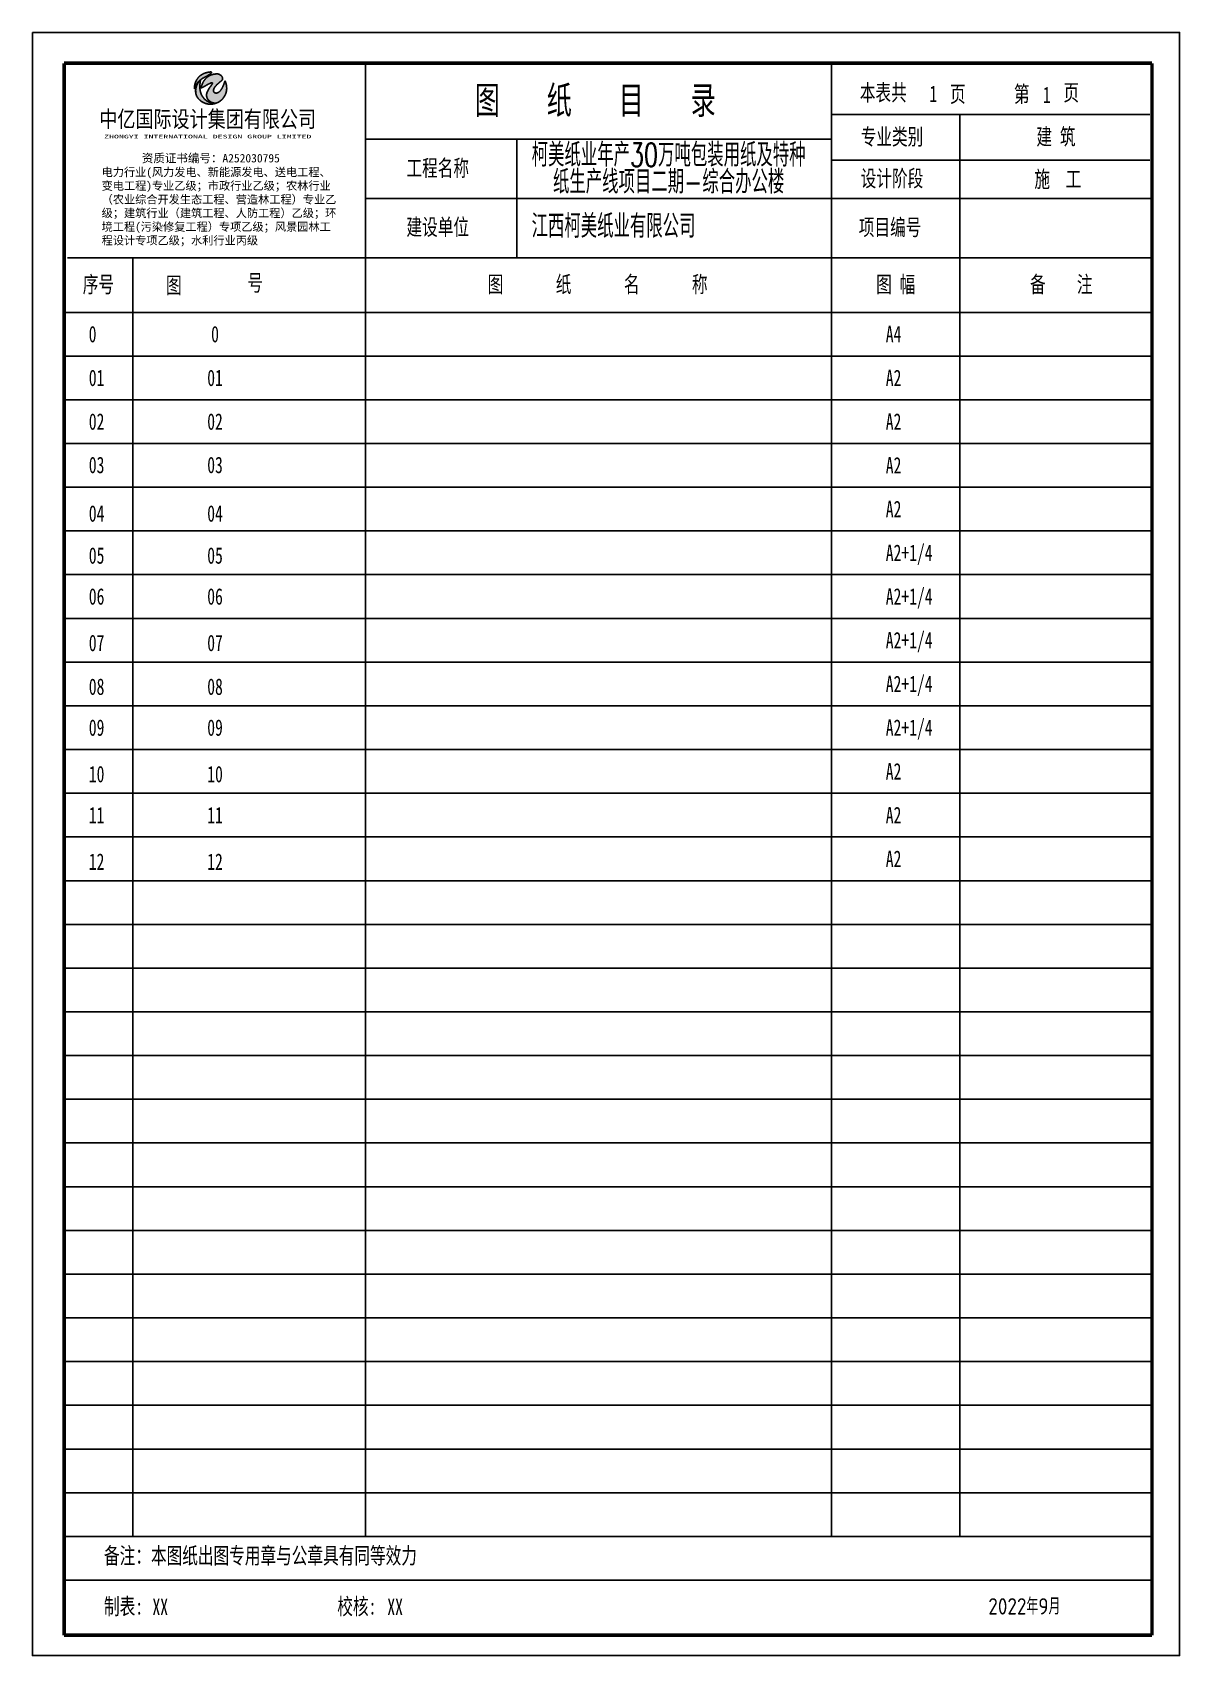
# Model space of a CAD drawing. Extents: x -695846 to 822170, y -413475 to 397179.
# Drawn here: x -535780 to -514780, y 182174 to 211874 of the extents above; entities that cross this region are included whole.
import ezdxf
from ezdxf.enums import TextEntityAlignment as Align

# ---------------------------------------------------------------- set-up
doc = ezdxf.new("R2010")
doc.units = 0
doc.header["$LTSCALE"] = 1000
doc.header["$MEASUREMENT"] = 0
doc.layers.add('TK', color=4, linetype='Continuous')
doc.layers.add('图框', color=2, linetype='Continuous')
doc.styles.add('-宋体', font='', dxfattribs={"width": 0.8})
doc.styles.add('_HZ129', font='txt.shx', dxfattribs={"width": 0.8, "bigfont": 'hztxt.shx'})
doc.styles.add('HZFS', font='', dxfattribs={"width": 0.72})
doc.styles.add('ST1', font='', dxfattribs={"width": 0.7})
doc.styles.get("Standard").update_dxf_attribs({"font": 'gbenor.shx', "bigfont": 'gbcbig.shx'})
doc.styles.add('tk', font='txt.shx', dxfattribs={"width": 0.7, "bigfont": 'hztxt.shx'})
doc.styles.add('TK2', font='simhei.ttf', dxfattribs={"width": 0.7, "oblique": 0.7})
doc.styles.add('图框字型一', font='')
doc.styles.get('-宋体').set_extended_font_data('NSimSun')
doc.styles.get('HZFS').set_extended_font_data('STFangsong')
doc.styles.get('ST1').set_extended_font_data('SimSun')
doc.styles.get('图框字型一').set_extended_font_data('SimSun')

msp = doc.modelspace()

# ---------------------------------------------------------------- texts
at = {"layer": 'TK', "style": '-宋体', "width": 0.8}
msp.add_text('中亿国际设计集团有限公司', height=303.06, dxfattribs=at).set_placement((-534556, 210138))
at = {"layer": 'TK', "color": 1, "lineweight": -3, "style": 'tk', "width": 0.7}
for s, height, p in [('柯美纸业年产30万吨包装用纸及特种', 428.57, (-524133, 209420)), ('纸生产线项目二期-综合办公楼', 428.57, (-524133, 208926)), ('江西柯美纸业有限公司', 428.6, (-525142, 208116))]:
    msp.add_text(s, height=height, dxfattribs=at).set_placement(p, align=Align.CENTER)
at = {"layer": 'TK', "lineweight": 20, "insert": (-534468, 210002), "char_height": 66.4, "attachment_point": 1, "style": 'TK2'}
msp.add_mtext_dynamic_manual_height_columns('{\\W2;ZHONGYI INTERNATIONAL DESIGN GROUP LIMITED}', width=4024.05, gutter_width=1600, heights=[0], dxfattribs=at)
at = {"layer": '图框'}
for s, height, style, width, p in [('图', 574, '_HZ129', 0.8, (-527681, 210330, -5024)), ('纸', 574, '_HZ129', 0.8, (-526364, 210330, -5024)), ('目', 574, '_HZ129', 0.8, (-525047, 210330, -5024)), ('录', 574, '_HZ129', 0.8, (-523730, 210330, -5024)), ('本表共', 300, 'ST1', 0.7, (-520633, 210625, -5024)), ('1', 300, 'HZFS', 0.7, (-519359, 210602, -5024)), ('页', 300, 'ST1', 0.7, (-518982, 210598, -5024)), ('第', 300, 'ST1', 0.7, (-517811, 210598, -5024)), ('1', 300, 'HZFS', 0.7, (-517281, 210582, -5024)), ('页', 300, 'ST1', 0.7, (-516906, 210625, -5024)), ('专业类别', 300, 'ST1', 0.7, (-520617, 209817, -5024)), ('建 筑', 300, 'ST1', 0.7, (-517400, 209818, -5024)), ('工程名称', 300, 'ST1', 0.7, (-528933, 209244, -5024)), ('设计阶段', 300, 'ST1', 0.7, (-520617, 209054, -5024)), ('施  工', 300, 'ST1', 0.7, (-517437, 209041, -5024)), ('建设单位', 300, 'ST1', 0.7, (-528933, 208165, -5024)), ('项目编号', 300, 'ST1', 0.7, (-520652, 208160, -5024)), ('序号', 300, 'ST1', 0.7, (-534858, 207115, -5024)), ('图', 300, 'ST1', 0.7, (-533334, 207099, -5024)), ('号', 300, 'ST1', 0.7, (-531846, 207143, -5024)), ('图', 300, 'ST1', 0.7, (-527446, 207117, -5024)), ('纸', 300, 'ST1', 0.7, (-526199, 207117, -5024)), ('名', 300, 'ST1', 0.7, (-524952, 207117, -5024)), ('称', 300, 'ST1', 0.7, (-523706, 207117, -5024)), ('图 幅', 300, 'ST1', 0.7, (-520334, 207116, -5024)), ('备    注', 300, 'ST1', 0.7, (-517517, 207117, -5024)), ('A4', 300, 'HZFS', 0.7, (-520158, 206207, -5024)), ('A2', 300, 'HZFS', 0.7, (-520158, 205404, -5024)), ('A2', 300, 'HZFS', 0.7, (-520158, 204604, -5024)), ('A2', 300, 'HZFS', 0.7, (-520158, 203804, -5024)), ('A2', 300, 'HZFS', 0.7, (-520158, 203004, -5024)), ('A2+1/4', 300, 'HZFS', 0.7, (-520158, 202204, -5024)), ('A2+1/4', 300, 'HZFS', 0.7, (-520158, 201404, -5024)), ('A2+1/4', 300, 'HZFS', 0.7, (-520158, 200604, -5024)), ('A2+1/4', 300, 'HZFS', 0.7, (-520158, 199804, -5024)), ('A2+1/4', 300, 'HZFS', 0.7, (-520158, 199004, -5024)), ('A2', 300, 'HZFS', 0.7, (-520158, 198204, -5024)), ('A2', 300, 'HZFS', 0.7, (-520158, 197404, -5024)), ('A2', 300, 'HZFS', 0.7, (-520158, 196604, -5024)), ('备注：本图纸出图专用章与公章具有同等效力', 300, 'HZFS', 0.7, (-534470, 183853, -5024)), ('制表:', 300, 'HZFS', 0.7, (-534470, 182924, -5024)), ('校核:', 300, 'HZFS', 0.7, (-530199, 182924, -5024)), ('XX', 300, 'HZFS', 0.7, (-533583, 182913, -5024)), ('XX', 300, 'HZFS', 0.7, (-529283, 182913, -5024))]:
    msp.add_text(s, height=height, dxfattribs=dict(at, style=style, width=width)).set_placement(p)
at = {"layer": '图框', "style": 'HZFS', "width": 0.7}
for s, p in [('0', (-534679, 206352, -5024)), ('0', (-532437, 206352, -5024)), ('01', (-534605, 205552, -5024)), ('01', (-532437, 205552, -5024)), ('02', (-534605, 204752, -5024)), ('02', (-532437, 204752, -5024)), ('03', (-534605, 203958, -5024)), ('03', (-532437, 203958, -5024)), ('04', (-534605, 203070, -5024)), ('04', (-532437, 203070, -5024)), ('05', (-534605, 202301, -5024)), ('05', (-532437, 202301, -5024)), ('06', (-534605, 201552, -5024)), ('06', (-532437, 201552, -5024)), ('07', (-534605, 200701, -5024)), ('07', (-532437, 200701, -5024)), ('08', (-534605, 199901, -5024)), ('08', (-532437, 199901, -5024)), ('09', (-534605, 199152, -5024)), ('09', (-532437, 199152, -5024)), ('10', (-534605, 198301, -5024)), ('10', (-532437, 198301, -5024)), ('11', (-534605, 197552, -5024)), ('11', (-532437, 197552, -5024)), ('12', (-534605, 196701, -5024)), ('12', (-532437, 196701, -5024))]:
    msp.add_text(s, height=300, dxfattribs=at).set_placement(p, align=Align.MIDDLE)
at = {"layer": '图框'}
msp.add_text('2022年9月', height=300, dxfattribs=at).set_placement((-518281, 182924, -5024))

# ---------------------------------------------------------------- blocks, each defined once
blk = doc.blocks.new('资质')
at = {"layer": 'TK', "insert": (2529326, -169570), "char_height": 193.202, "attachment_point": 1, "style": '图框字型一'}
blk.add_mtext_dynamic_manual_height_columns('       资质证书编号：A252030795^J{\\H0.9705x;电力行业(风力发电、新能源发电、送电工程、变电工程)专业乙级；市政行业乙级；农林行业（农业综合开发生态工程、营造林工程）专业乙级；建筑行业（建筑工程、人防工程）乙级；环境工程(污染修复工程）专项乙级；风景园林工程设计专项乙级；水利行业丙级}', width=5425.63, gutter_width=2250, heights=[4035], dxfattribs=at)

# ---------------------------------------------------------------- hatches: boundary and pattern name
at = {"linetype": 'Continuous'}
h = msp.add_hatch(color=4, dxfattribs=at)
h.dxf.hatch_style = 1
h.paths.add_polyline_path([(-532460, 210577), (-532460, 210577), (-532460, 210577)], flags=16)
h.paths.add_polyline_path([(-532440, 210580), (-532439, 210580)], flags=17)
h.paths.add_polyline_path([(-532423, 210581), (-532422, 210581), (-532423, 210580), (-532431, 210580), (-532433, 210580), (-532438, 210580), (-532438, 210580), (-532433, 210580), (-532431, 210580), (-532426, 210580), (-532423, 210580)])
h.paths.add_polyline_path([(-532457, 210582), (-532455, 210582), (-532454, 210582)], flags=17)
h.paths.add_polyline_path([(-532465, 210584), (-532462, 210584), (-532464, 210584)], flags=17)
h.paths.add_polyline_path([(-532397, 210587), (-532398, 210588), (-532398, 210587)], flags=16)
h.paths.add_polyline_path([(-532395, 210588), (-532394, 210588), (-532394, 210589), (-532395, 210589), (-532395, 210588)], flags=16)
h.paths.add_polyline_path([(-532392, 210590), (-532392, 210590), (-532393, 210590), (-532394, 210589), (-532394, 210589)], flags=16)
h.paths.add_polyline_path([(-532484, 210590), (-532484, 210590), (-532485, 210590), (-532483, 210589), (-532482, 210589), (-532482, 210590)], flags=16)
h.paths.add_polyline_path([(-532387, 210592), (-532387, 210592), (-532388, 210592), (-532389, 210592), (-532388, 210592)], flags=16)
h.paths.add_polyline_path([(-532385, 210593), (-532385, 210593), (-532386, 210593), (-532387, 210593), (-532386, 210592)], flags=16)
h.paths.add_polyline_path([(-532384, 210594), (-532384, 210594), (-532383, 210594), (-532384, 210594), (-532385, 210594)], flags=16)
h.paths.add_polyline_path([(-532380, 210596), (-532379, 210596), (-532378, 210597), (-532379, 210597), (-532380, 210596)], flags=16)
h.paths.add_polyline_path([(-532508, 210599), (-532508, 210599), (-532509, 210599), (-532508, 210598), (-532507, 210599), (-532508, 210599)], flags=16)
h.paths.add_polyline_path([(-532373, 210600), (-532373, 210600), (-532373, 210600), (-532374, 210599), (-532373, 210599)], flags=16)
h.paths.add_polyline_path([(-532510, 210600), (-532510, 210600), (-532511, 210600), (-532510, 210599), (-532509, 210599), (-532509, 210600)], flags=16)
h.paths.add_polyline_path([(-532371, 210601), (-532370, 210601), (-532370, 210602), (-532370, 210602), (-532371, 210601)], flags=16)
h.paths.add_polyline_path([(-532369, 210602), (-532370, 210602), (-532370, 210602)], flags=16)
h.paths.add_polyline_path([(-532517, 210604), (-532518, 210605), (-532518, 210604), (-532517, 210603), (-532517, 210604)], flags=16)
h.paths.add_polyline_path([(-532365, 210605), (-532365, 210605), (-532365, 210605)], flags=16)
h.paths.add_polyline_path([(-532520, 210605), (-532519, 210605)], flags=17)
h.paths.add_polyline_path([(-532362, 210606), (-532362, 210606), (-532361, 210607), (-532362, 210607), (-532364, 210605), (-532364, 210605)], flags=16)
h.paths.add_polyline_path([(-532521, 210607), (-532522, 210607), (-532522, 210607), (-532521, 210606), (-532521, 210606)], flags=16)
h.paths.add_polyline_path([(-532522, 210607), (-532522, 210607), (-532523, 210607)], flags=16)
h.paths.add_polyline_path([(-532359, 210608), (-532359, 210609), (-532359, 210609), (-532360, 210608), (-532360, 210608)], flags=16)
h.paths.add_polyline_path([(-532524, 210609), (-532525, 210609), (-532525, 210609), (-532524, 210608), (-532524, 210608)], flags=16)
h.paths.add_polyline_path([(-532358, 210609), (-532357, 210609), (-532358, 210609), (-532359, 210609)], flags=16)
h.paths.add_polyline_path([(-532357, 210609), (-532357, 210610), (-532357, 210609)], flags=16)
h.paths.add_polyline_path([(-532526, 210610), (-532527, 210610), (-532527, 210610), (-532526, 210609)], flags=16)
h.paths.add_polyline_path([(-532356, 210610), (-532356, 210610), (-532356, 210610)], flags=16)
h.paths.add_polyline_path([(-532527, 210610), (-532527, 210610), (-532528, 210610), (-532527, 210610)], flags=16)
h.paths.add_polyline_path([(-532530, 210612), (-532530, 210612), (-532530, 210612)], flags=16)
h.paths.add_polyline_path([(-532530, 210612), (-532530, 210613), (-532530, 210612)], flags=16)
h.paths.add_polyline_path([(-532352, 210613), (-532352, 210613), (-532353, 210613), (-532354, 210612), (-532353, 210612)], flags=16)
h.paths.add_polyline_path([(-532530, 210613), (-532531, 210613), (-532531, 210613)], flags=16)
h.paths.add_polyline_path([(-532531, 210613), (-532531, 210613), (-532531, 210613)], flags=16)
h.paths.add_polyline_path([(-532352, 210613), (-532352, 210613), (-532352, 210613)], flags=16)
h.paths.add_polyline_path([(-532531, 210613), (-532532, 210614), (-532532, 210613), (-532531, 210613), (-532531, 210613)], flags=16)
h.paths.add_polyline_path([(-532532, 210614), (-532532, 210614), (-532532, 210613)], flags=16)
h.paths.add_polyline_path([(-532532, 210614), (-532533, 210614), (-532533, 210614), (-532532, 210614)], flags=16)
h.paths.add_polyline_path([(-532533, 210614), (-532533, 210614), (-532533, 210614)], flags=16)
h.paths.add_polyline_path([(-532533, 210614), (-532533, 210615), (-532533, 210614)], flags=16)
h.paths.add_polyline_path([(-532533, 210615), (-532534, 210615), (-532534, 210614)], flags=16)
h.paths.add_polyline_path([(-532534, 210615), (-532534, 210615), (-532534, 210615)], flags=16)
h.paths.add_polyline_path([(-532349, 210615), (-532349, 210615), (-532349, 210615), (-532351, 210614), (-532351, 210614)], flags=16)
h.paths.add_polyline_path([(-532534, 210615), (-532534, 210615), (-532534, 210615)], flags=16)
h.paths.add_polyline_path([(-532346, 210617), (-532347, 210617), (-532349, 210616), (-532348, 210616)], flags=16)
h.paths.add_polyline_path([(-532536, 210617), (-532536, 210617), (-532536, 210617), (-532536, 210616), (-532535, 210616)], flags=16)
h.paths.add_polyline_path([(-532536, 210617), (-532536, 210617), (-532536, 210617)], flags=16)
h.paths.add_polyline_path([(-532536, 210617), (-532537, 210617), (-532537, 210617)], flags=16)
h.paths.add_polyline_path([(-532537, 210617), (-532537, 210618), (-532537, 210617)], flags=16)
h.paths.add_polyline_path([(-532537, 210618), (-532537, 210618), (-532537, 210617)], flags=16)
h.paths.add_polyline_path([(-532537, 210618), (-532538, 210618), (-532538, 210618)], flags=16)
h.paths.add_polyline_path([(-532539, 210619), (-532539, 210619), (-532539, 210619), (-532539, 210619)], flags=16)
h.paths.add_polyline_path([(-532539, 210619), (-532539, 210620), (-532539, 210619)], flags=16)
h.paths.add_polyline_path([(-532539, 210620), (-532540, 210620), (-532540, 210619)], flags=16)
h.paths.add_polyline_path([(-532540, 210620), (-532540, 210620), (-532540, 210620), (-532540, 210620)], flags=16)
h.paths.add_polyline_path([(-532540, 210620), (-532540, 210620), (-532540, 210620)], flags=16)
h.paths.add_polyline_path([(-532540, 210620), (-532541, 210621), (-532541, 210620)], flags=16)
h.paths.add_polyline_path([(-532541, 210621), (-532541, 210621), (-532541, 210620)], flags=16)
h.paths.add_polyline_path([(-532341, 210621), (-532340, 210621), (-532341, 210621), (-532342, 210621), (-532341, 210620)], flags=16)
h.paths.add_polyline_path([(-532541, 210621), (-532542, 210621), (-532542, 210621)], flags=16)
h.paths.add_polyline_path([(-532542, 210622), (-532542, 210622), (-532542, 210621)], flags=16)
h.paths.add_polyline_path([(-532542, 210622), (-532542, 210622), (-532542, 210622)], flags=16)
h.paths.add_polyline_path([(-532542, 210622), (-532543, 210622), (-532543, 210622)], flags=16)
h.paths.add_polyline_path([(-532543, 210623), (-532543, 210623), (-532543, 210623), (-532543, 210622)], flags=16)
h.paths.add_polyline_path([(-532543, 210623), (-532543, 210623), (-532543, 210623)], flags=16)
h.paths.add_polyline_path([(-532545, 210624), (-532545, 210624), (-532545, 210624)], flags=16)
h.paths.add_polyline_path([(-532545, 210624), (-532545, 210624), (-532545, 210624)], flags=16)
h.paths.add_polyline_path([(-532545, 210624), (-532545, 210625), (-532545, 210624)], flags=16)
h.paths.add_polyline_path([(-532336, 210625), (-532336, 210625), (-532336, 210624)], flags=16)
h.paths.add_polyline_path([(-532545, 210625), (-532546, 210625), (-532546, 210624)], flags=16)
h.paths.add_polyline_path([(-532546, 210625), (-532546, 210625), (-532546, 210625), (-532546, 210625)], flags=16)
h.paths.add_polyline_path([(-532335, 210625), (-532336, 210625), (-532336, 210625), (-532336, 210625)], flags=16)
h.paths.add_polyline_path([(-532547, 210626), (-532547, 210626), (-532547, 210626), (-532546, 210625), (-532546, 210625)], flags=16)
h.paths.add_polyline_path([(-532547, 210626), (-532547, 210626), (-532547, 210626)], flags=16)
h.paths.add_polyline_path([(-532547, 210626), (-532547, 210627), (-532547, 210626)], flags=16)
h.paths.add_polyline_path([(-532547, 210627), (-532548, 210627), (-532548, 210626)], flags=16)
h.paths.add_polyline_path([(-532548, 210627), (-532548, 210627), (-532549, 210627)], flags=16)
h.paths.add_polyline_path([(-532549, 210628), (-532549, 210628), (-532549, 210627)], flags=16)
h.paths.add_polyline_path([(-532549, 210628), (-532549, 210628), (-532549, 210628)], flags=16)
h.paths.add_polyline_path([(-532549, 210628), (-532549, 210628), (-532549, 210628)], flags=16)
h.paths.add_polyline_path([(-532550, 210629), (-532550, 210629), (-532550, 210628), (-532550, 210628)], flags=16)
h.paths.add_polyline_path([(-532551, 210630), (-532551, 210630), (-532551, 210630), (-532551, 210629)], flags=16)
h.paths.add_polyline_path([(-532551, 210630), (-532552, 210630), (-532552, 210630)], flags=16)
h.paths.add_polyline_path([(-532552, 210630), (-532552, 210630), (-532552, 210630)], flags=16)
h.paths.add_polyline_path([(-532552, 210630), (-532552, 210631), (-532552, 210630)], flags=16)
h.paths.add_polyline_path([(-532552, 210631), (-532552, 210631), (-532552, 210631)], flags=16)
h.paths.add_polyline_path([(-532552, 210631), (-532553, 210631), (-532553, 210631)], flags=16)
h.paths.add_polyline_path([(-532553, 210631), (-532553, 210631), (-532553, 210631)], flags=16)
h.paths.add_polyline_path([(-532553, 210632), (-532553, 210632), (-532553, 210631)], flags=16)
h.paths.add_polyline_path([(-532553, 210632), (-532553, 210632), (-532553, 210632)], flags=16)
h.paths.add_polyline_path([(-532554, 210633), (-532554, 210633), (-532555, 210633), (-532554, 210632)], flags=16)
h.paths.add_polyline_path([(-532555, 210634), (-532555, 210634), (-532555, 210633), (-532555, 210634)], flags=16)
h.paths.add_polyline_path([(-532556, 210634), (-532556, 210635), (-532556, 210634)], flags=16)
h.paths.add_polyline_path([(-532556, 210635), (-532556, 210635), (-532556, 210634)], flags=16)
h.paths.add_polyline_path([(-532556, 210635), (-532556, 210635), (-532556, 210635)], flags=16)
h.paths.add_polyline_path([(-532556, 210635), (-532557, 210635), (-532557, 210635)], flags=16)
h.paths.add_polyline_path([(-532557, 210635), (-532557, 210636), (-532557, 210635)], flags=16)
h.paths.add_polyline_path([(-532558, 210637), (-532558, 210637), (-532558, 210637)], flags=16)
h.paths.add_polyline_path([(-532558, 210638), (-532559, 210638), (-532559, 210638), (-532558, 210637)], flags=16)
h.paths.add_polyline_path([(-532559, 210638), (-532559, 210638), (-532559, 210638)], flags=16)
h.paths.add_polyline_path([(-532560, 210639), (-532560, 210639), (-532560, 210639)], flags=16)
h.paths.add_polyline_path([(-532560, 210639), (-532560, 210640), (-532560, 210639)], flags=16)
h.paths.add_polyline_path([(-532560, 210640), (-532560, 210640), (-532560, 210639)], flags=16)
h.paths.add_polyline_path([(-532318, 210640), (-532318, 210640), (-532318, 210640)], flags=16)
h.paths.add_polyline_path([(-532561, 210640), (-532561, 210641), (-532561, 210640)], flags=16)
h.paths.add_polyline_path([(-532561, 210641), (-532561, 210641), (-532561, 210641), (-532561, 210640)], flags=16)
h.paths.add_polyline_path([(-532561, 210641), (-532562, 210642), (-532562, 210641)], flags=16)
h.paths.add_polyline_path([(-532317, 210642), (-532317, 210642), (-532317, 210641), (-532317, 210641)], flags=16)
h.paths.add_polyline_path([(-532563, 210644), (-532564, 210644), (-532564, 210644)], flags=16)
h.paths.add_polyline_path([(-532313, 210645), (-532314, 210645), (-532314, 210644), (-532314, 210644)], flags=16)
h.paths.add_polyline_path([(-532564, 210645), (-532564, 210645), (-532564, 210645)], flags=16)
h.paths.add_polyline_path([(-532564, 210645), (-532564, 210645), (-532564, 210645)], flags=16)
h.paths.add_polyline_path([(-532564, 210645), (-532565, 210646), (-532565, 210645)], flags=16)
h.paths.add_polyline_path([(-532566, 210647), (-532566, 210648), (-532566, 210647)], flags=16)
h.paths.add_polyline_path([(-532566, 210648), (-532566, 210648), (-532566, 210647)], flags=16)
h.paths.add_polyline_path([(-532566, 210648), (-532566, 210648), (-532566, 210648)], flags=16)
h.paths.add_polyline_path([(-532567, 210649), (-532567, 210649), (-532567, 210648)], flags=16)
h.paths.add_polyline_path([(-532567, 210649), (-532567, 210649), (-532567, 210649)], flags=16)
h.paths.add_polyline_path([(-532309, 210649), (-532309, 210649), (-532313, 210645), (-532313, 210645)], flags=16)
h.paths.add_polyline_path([(-532567, 210649), (-532567, 210649), (-532567, 210649)], flags=16)
h.paths.add_polyline_path([(-532308, 210650), (-532308, 210650), (-532309, 210649), (-532309, 210649)], flags=16)
h.paths.add_polyline_path([(-532567, 210650), (-532568, 210650), (-532568, 210650)], flags=16)
h.paths.add_polyline_path([(-532568, 210650), (-532568, 210651), (-532568, 210650), (-532568, 210650)], flags=16)
h.paths.add_polyline_path([(-532568, 210651), (-532568, 210651), (-532568, 210650)], flags=16)
h.paths.add_polyline_path([(-532568, 210651), (-532568, 210651), (-532568, 210651)], flags=16)
h.paths.add_polyline_path([(-532568, 210651), (-532569, 210652), (-532569, 210651)], flags=16)
h.paths.add_polyline_path([(-532570, 210654), (-532570, 210654), (-532570, 210653)], flags=16)
h.paths.add_polyline_path([(-532570, 210654), (-532570, 210654), (-532570, 210654)], flags=16)
h.paths.add_polyline_path([(-532304, 210654), (-532304, 210654), (-532305, 210654), (-532304, 210653)], flags=16)
h.paths.add_polyline_path([(-532303, 210655), (-532303, 210655), (-532303, 210655)], flags=16)
h.paths.add_polyline_path([(-532571, 210655), (-532571, 210655), (-532571, 210655)], flags=16)
h.paths.add_polyline_path([(-532571, 210655), (-532571, 210656), (-532571, 210655)], flags=16)
h.paths.add_polyline_path([(-532572, 210657), (-532572, 210657), (-532572, 210656)], flags=16)
h.paths.add_polyline_path([(-532302, 210657), (-532302, 210657), (-532302, 210657), (-532302, 210656)], flags=16)
h.paths.add_polyline_path([(-532572, 210657), (-532572, 210657), (-532572, 210657)], flags=16)
h.paths.add_polyline_path([(-532572, 210657), (-532572, 210657), (-532572, 210657)], flags=16)
h.paths.add_polyline_path([(-532301, 210657), (-532301, 210658), (-532302, 210657), (-532301, 210657)], flags=16)
h.paths.add_polyline_path([(-532300, 210658), (-532301, 210658), (-532301, 210658)], flags=16)
h.paths.add_polyline_path([(-532572, 210658), (-532573, 210658), (-532573, 210658)], flags=16)
h.paths.add_polyline_path([(-532573, 210658), (-532573, 210659), (-532573, 210658)], flags=16)
h.paths.add_polyline_path([(-532573, 210659), (-532574, 210660), (-532574, 210659)], flags=16)
h.paths.add_polyline_path([(-532574, 210660), (-532574, 210660), (-532574, 210659)], flags=16)
h.paths.add_polyline_path([(-532574, 210660), (-532574, 210660), (-532574, 210660)], flags=16)
h.paths.add_polyline_path([(-532574, 210661), (-532575, 210661), (-532575, 210661)], flags=16)
h.paths.add_polyline_path([(-532575, 210661), (-532575, 210662), (-532575, 210661)], flags=16)
h.paths.add_polyline_path([(-532297, 210662), (-532297, 210662), (-532299, 210660), (-532299, 210660)], flags=16)
h.paths.add_polyline_path([(-532575, 210662), (-532575, 210663), (-532575, 210662)], flags=16)
h.paths.add_polyline_path([(-532575, 210663), (-532575, 210663), (-532575, 210662)], flags=16)
h.paths.add_polyline_path([(-532575, 210663), (-532576, 210663), (-532576, 210663)], flags=16)
h.paths.add_polyline_path([(-532576, 210664), (-532576, 210664), (-532576, 210664)], flags=16)
h.paths.add_polyline_path([(-532576, 210664), (-532576, 210664), (-532576, 210664)], flags=16)
h.paths.add_polyline_path([(-532577, 210665), (-532577, 210666), (-532577, 210665)], flags=16)
h.paths.add_polyline_path([(-532294, 210666), (-532294, 210666), (-532296, 210664), (-532295, 210664)], flags=16)
h.paths.add_polyline_path([(-532577, 210666), (-532577, 210666), (-532577, 210665)], flags=16)
h.paths.add_polyline_path([(-532578, 210667), (-532578, 210667), (-532578, 210667)], flags=16)
h.paths.add_polyline_path([(-532578, 210667), (-532578, 210668), (-532578, 210667)], flags=16)
h.paths.add_polyline_path([(-532291, 210669), (-532291, 210669), (-532291, 210668)], flags=16)
h.paths.add_polyline_path([(-532578, 210669), (-532579, 210669), (-532579, 210669)], flags=16)
h.paths.add_polyline_path([(-532290, 210670), (-532290, 210670), (-532290, 210670)], flags=16)
h.paths.add_polyline_path([(-532579, 210670), (-532579, 210670), (-532579, 210670), (-532579, 210669)], flags=16)
h.paths.add_polyline_path([(-532579, 210670), (-532579, 210670), (-532579, 210670)], flags=16)
h.paths.add_polyline_path([(-532579, 210671), (-532579, 210671), (-532579, 210670)], flags=16)
h.paths.add_polyline_path([(-532289, 210671), (-532290, 210671), (-532290, 210670), (-532290, 210670)], flags=16)
h.paths.add_polyline_path([(-532579, 210671), (-532580, 210671), (-532580, 210671)], flags=16)
h.paths.add_polyline_path([(-532580, 210672), (-532580, 210673), (-532580, 210672)], flags=16)
h.paths.add_polyline_path([(-532288, 210673), (-532288, 210673), (-532289, 210672), (-532288, 210672)], flags=16)
h.paths.add_polyline_path([(-532580, 210673), (-532581, 210673), (-532581, 210672)], flags=16)
h.paths.add_polyline_path([(-532581, 210673), (-532581, 210674), (-532581, 210673)], flags=16)
h.paths.add_polyline_path([(-532287, 210674), (-532287, 210674), (-532287, 210674)], flags=16)
h.paths.add_polyline_path([(-532286, 210675), (-532286, 210675), (-532287, 210674), (-532287, 210674)], flags=16)
h.paths.add_polyline_path([(-532581, 210675), (-532581, 210675), (-532581, 210675)], flags=16)
h.paths.add_polyline_path([(-532286, 210675), (-532286, 210675), (-532286, 210675)], flags=16)
h.paths.add_polyline_path([(-532285, 210676), (-532285, 210676), (-532286, 210676), (-532286, 210675)], flags=16)
h.paths.add_polyline_path([(-532284, 210678), (-532284, 210678), (-532284, 210677)], flags=16)
h.paths.add_polyline_path([(-532284, 210678), (-532284, 210679), (-532284, 210678), (-532284, 210678)], flags=16)
h.paths.add_polyline_path([(-532583, 210678), (-532583, 210679), (-532583, 210678)], flags=16)
h.paths.add_polyline_path([(-532583, 210679), (-532583, 210679), (-532583, 210679)], flags=16)
h.paths.add_polyline_path([(-532583, 210681), (-532584, 210681), (-532584, 210680)], flags=16)
h.paths.add_polyline_path([(-532282, 210681), (-532282, 210681), (-532282, 210681)], flags=16)
h.paths.add_polyline_path([(-532584, 210681), (-532584, 210681), (-532584, 210681)], flags=16)
h.paths.add_polyline_path([(-532281, 210682), (-532281, 210682), (-532282, 210682), (-532281, 210681)], flags=16)
h.paths.add_polyline_path([(-532585, 210683), (-532585, 210683), (-532585, 210683)], flags=16)
h.paths.add_polyline_path([(-532279, 210684), (-532279, 210684), (-532279, 210684)], flags=16)
h.paths.add_polyline_path([(-532585, 210685), (-532585, 210685), (-532585, 210685)], flags=16)
h.paths.add_polyline_path([(-532585, 210686), (-532586, 210686), (-532586, 210685)], flags=16)
h.paths.add_polyline_path([(-532278, 210686), (-532278, 210686), (-532279, 210686), (-532278, 210686)], flags=16)
h.paths.add_polyline_path([(-532277, 210687), (-532277, 210687), (-532277, 210687)], flags=16)
h.paths.add_polyline_path([(-532586, 210688), (-532586, 210688), (-532586, 210687)], flags=16)
h.paths.add_polyline_path([(-532277, 210688), (-532277, 210688), (-532277, 210687)], flags=16)
h.paths.add_polyline_path([(-532275, 210690), (-532275, 210690), (-532275, 210690)], flags=16)
h.paths.add_polyline_path([(-532273, 210693), (-532274, 210693), (-532274, 210692)], flags=16)
h.paths.add_polyline_path([(-532588, 210693), (-532588, 210693), (-532588, 210693)], flags=16)
h.paths.add_polyline_path([(-532273, 210694), (-532273, 210694), (-532274, 210693), (-532273, 210693)], flags=16)
h.paths.add_polyline_path([(-532588, 210694), (-532588, 210694), (-532588, 210693)], flags=16)
h.paths.add_polyline_path([(-532272, 210695), (-532272, 210695), (-532272, 210695)], flags=16)
h.paths.add_polyline_path([(-532589, 210696), (-532589, 210696), (-532589, 210696)], flags=16)
h.paths.add_polyline_path([(-532589, 210696), (-532589, 210697), (-532589, 210696)], flags=16)
h.paths.add_polyline_path([(-532270, 210698), (-532270, 210698), (-532271, 210698), (-532270, 210697)], flags=16)
h.paths.add_polyline_path([(-532269, 210699), (-532270, 210699), (-532270, 210699)], flags=16)
h.paths.add_polyline_path([(-532590, 210700), (-532590, 210700), (-532590, 210699)], flags=16)
h.paths.add_polyline_path([(-532268, 210700), (-532269, 210700), (-532269, 210700)], flags=16)
h.paths.add_polyline_path([(-532590, 210703), (-532590, 210703), (-532590, 210702)], flags=16)
h.paths.add_polyline_path([(-532590, 210704), (-532591, 210704), (-532591, 210703)], flags=16)
h.paths.add_polyline_path([(-532266, 210705), (-532266, 210705), (-532266, 210704)], flags=16)
h.paths.add_polyline_path([(-532263, 210710), (-532263, 210710), (-532263, 210710)], flags=16)
h.paths.add_polyline_path([(-532592, 210711), (-532592, 210712), (-532592, 210711)], flags=16)
h.paths.add_polyline_path([(-532262, 210712), (-532262, 210712), (-532262, 210711)], flags=16)
h.paths.add_polyline_path([(-532592, 210713), (-532592, 210713), (-532592, 210712)], flags=16)
h.paths.add_polyline_path([(-532592, 210714), (-532593, 210714), (-532593, 210714)], flags=16)
h.paths.add_polyline_path([(-532778, 210721), (-532778, 210721), (-532778, 210721)], flags=16)
h.paths.add_polyline_path([(-532781, 210729), (-532781, 210729), (-532781, 210729)], flags=16)
h.paths.add_polyline_path([(-532252, 210730), (-532253, 210730), (-532253, 210729)], flags=16)
h.paths.add_polyline_path([(-532252, 210732), (-532252, 210732), (-532252, 210731)], flags=16)
h.paths.add_polyline_path([(-532782, 210732), (-532782, 210732), (-532782, 210731)], flags=16)
h.paths.add_polyline_path([(-532782, 210735), (-532783, 210735), (-532783, 210734)], flags=16)
h.paths.add_polyline_path([(-532784, 210739), (-532784, 210740), (-532784, 210739), (-532784, 210738)], flags=16)
h.paths.add_polyline_path([(-532784, 210742), (-532785, 210742), (-532785, 210741)], flags=16)
h.paths.add_polyline_path([(-532592, 210743), (-532592, 210743), (-532592, 210742)], flags=16)
h.paths.add_polyline_path([(-532786, 210750), (-532786, 210750), (-532787, 210749), (-532786, 210749)], flags=16)
h.paths.add_polyline_path([(-532787, 210752), (-532787, 210752), (-532787, 210752)], flags=16)
h.paths.add_polyline_path([(-532787, 210753), (-532787, 210753), (-532787, 210752)], flags=16)
h.paths.add_polyline_path([(-532788, 210758), (-532788, 210758), (-532788, 210757), (-532788, 210756)], flags=16)
h.paths.add_polyline_path([(-532788, 210762), (-532789, 210762), (-532789, 210761)], flags=16)
h.paths.add_polyline_path([(-532587, 210764), (-532587, 210764), (-532587, 210763)], flags=16)
h.paths.add_polyline_path([(-532790, 210771), (-532790, 210772), (-532790, 210771)], flags=16)
h.paths.add_polyline_path([(-532583, 210775), (-532583, 210775), (-532583, 210775)], flags=16)
h.paths.add_polyline_path([(-532790, 210775), (-532790, 210775), (-532790, 210775)], flags=16)
h.paths.add_polyline_path([(-532790, 210777), (-532790, 210777), (-532790, 210775)], flags=16)
h.paths.add_polyline_path([(-532582, 210777), (-532582, 210778), (-532582, 210777)], flags=16)
h.paths.add_polyline_path([(-532581, 210780), (-532581, 210780), (-532581, 210779)], flags=16)
h.paths.add_polyline_path([(-532580, 210782), (-532581, 210782), (-532581, 210781)], flags=16)
h.paths.add_polyline_path([(-532790, 210783), (-532791, 210783), (-532791, 210782), (-532790, 210777)], flags=16)
h.paths.add_polyline_path([(-532579, 210786), (-532579, 210786), (-532579, 210786)], flags=16)
h.paths.add_polyline_path([(-532791, 210786), (-532791, 210787), (-532791, 210786)], flags=16)
h.paths.add_polyline_path([(-532576, 210792), (-532576, 210792), (-532576, 210791)], flags=16)
h.paths.add_polyline_path([(-532792, 210806), (-532792, 210806), (-532792, 210804)], flags=16)
h.paths.add_polyline_path([(-532791, 210813), (-532791, 210813), (-532792, 210811), (-532792, 210810), (-532791, 210812)], flags=16)
h.paths.add_polyline_path([(-532792, 210814), (-532792, 210814), (-532792, 210813), (-532792, 210813)], flags=16)
h.paths.add_polyline_path([(-532791, 210816), (-532792, 210816), (-532792, 210816)], flags=16)
h.paths.add_polyline_path([(-532791, 210824), (-532791, 210824), (-532791, 210824)], flags=16)
h.paths.add_polyline_path([(-532791, 210826), (-532791, 210826), (-532791, 210825)], flags=16)
h.paths.add_polyline_path([(-532790, 210833), (-532790, 210834), (-532791, 210830), (-532791, 210827), (-532790, 210829)], flags=16)
h.paths.add_polyline_path([(-532790, 210835), (-532790, 210835), (-532790, 210834)], flags=16)
h.paths.add_polyline_path([(-532790, 210837), (-532790, 210837), (-532790, 210835)], flags=16)
h.paths.add_polyline_path([(-532789, 210841), (-532789, 210841), (-532789, 210840)], flags=16)
h.paths.add_polyline_path([(-532788, 210845), (-532789, 210845), (-532789, 210843), (-532789, 210841), (-532788, 210843)], flags=16)
h.paths.add_polyline_path([(-532788, 210846), (-532788, 210846), (-532788, 210845)], flags=16)
h.paths.add_polyline_path([(-532787, 210851), (-532788, 210851), (-532788, 210850)], flags=16)
h.paths.add_polyline_path([(-532814, 210853), (-532814, 210853), (-532814, 210853)], flags=16)
h.paths.add_polyline_path([(-532786, 210855), (-532787, 210855), (-532787, 210854)], flags=16)
h.paths.add_polyline_path([(-532786, 210859), (-532786, 210859), (-532787, 210857), (-532786, 210855), (-532786, 210857)], flags=16)
h.paths.add_polyline_path([(-532785, 210862), (-532785, 210862), (-532786, 210861), (-532786, 210859), (-532785, 210860)], flags=16)
h.paths.add_polyline_path([(-532785, 210863), (-532785, 210863), (-532785, 210862)], flags=16)
h.paths.add_polyline_path([(-532784, 210866), (-532784, 210867), (-532784, 210866)], flags=16)
h.paths.add_polyline_path([(-532783, 210869), (-532784, 210869), (-532784, 210868), (-532784, 210866), (-532783, 210868)], flags=16)
h.paths.add_polyline_path([(-532783, 210869), (-532783, 210870), (-532783, 210869)], flags=16)
h.paths.add_polyline_path([(-532782, 210872), (-532783, 210872), (-532783, 210871), (-532783, 210870), (-532783, 210870)], flags=16)
h.paths.add_polyline_path([(-532782, 210873), (-532782, 210873), (-532782, 210872)], flags=16)
h.paths.add_polyline_path([(-532781, 210876), (-532782, 210876), (-532782, 210875)], flags=16)
h.paths.add_polyline_path([(-532781, 210879), (-532781, 210879), (-532781, 210878)], flags=16)
h.paths.add_polyline_path([(-532813, 210879), (-532813, 210879), (-532813, 210879)], flags=16)
h.paths.add_polyline_path([(-532813, 210880), (-532813, 210880), (-532813, 210879)], flags=16)
h.paths.add_polyline_path([(-532780, 210881), (-532780, 210882), (-532780, 210881)], flags=16)
h.paths.add_polyline_path([(-532778, 210886), (-532778, 210886), (-532779, 210884), (-532779, 210884), (-532778, 210885)], flags=16)
h.paths.add_polyline_path([(-532812, 210886), (-532812, 210887), (-532812, 210886)], flags=16)
h.paths.add_polyline_path([(-532778, 210887), (-532778, 210887), (-532778, 210886)], flags=16)
h.paths.add_polyline_path([(-532812, 210887), (-532812, 210887), (-532812, 210887)], flags=16)
h.paths.add_polyline_path([(-532777, 210889), (-532777, 210890), (-532777, 210889)], flags=16)
h.paths.add_polyline_path([(-532777, 210891), (-532777, 210892), (-532777, 210891), (-532777, 210889), (-532777, 210891)], flags=16)
h.paths.add_polyline_path([(-532811, 210893), (-532811, 210893), (-532811, 210893)], flags=16)
h.paths.add_polyline_path([(-532775, 210894), (-532776, 210895), (-532776, 210894)], flags=16)
h.paths.add_polyline_path([(-532811, 210895), (-532811, 210895), (-532811, 210893)], flags=16)
h.paths.add_polyline_path([(-532775, 210896), (-532775, 210897), (-532775, 210896)], flags=16)
h.paths.add_polyline_path([(-532774, 210899), (-532774, 210899), (-532774, 210898)], flags=16)
h.paths.add_polyline_path([(-532810, 210899), (-532810, 210899), (-532810, 210898)], flags=16)
h.paths.add_polyline_path([(-532773, 210901), (-532773, 210901), (-532773, 210901)], flags=16)
h.paths.add_polyline_path([(-532772, 210903), (-532772, 210903), (-532773, 210902), (-532773, 210901), (-532772, 210902)], flags=16)
h.paths.add_polyline_path([(-532810, 210903), (-532810, 210903), (-532810, 210900), (-532810, 210899), (-532810, 210901)], flags=16)
h.paths.add_polyline_path([(-532772, 210903), (-532772, 210903), (-532772, 210903)], flags=16)
h.paths.add_polyline_path([(-532809, 210903), (-532810, 210904), (-532810, 210903)], flags=16)
h.paths.add_polyline_path([(-532771, 210905), (-532772, 210905), (-532772, 210904), (-532772, 210903), (-532771, 210904)], flags=16)
h.paths.add_polyline_path([(-532771, 210905), (-532771, 210906), (-532771, 210905)], flags=16)
h.paths.add_polyline_path([(-532770, 210907), (-532771, 210907), (-532771, 210907)], flags=16)
h.paths.add_polyline_path([(-532808, 210908), (-532809, 210909), (-532809, 210908)], flags=16)
h.paths.add_polyline_path([(-532770, 210909), (-532770, 210910), (-532770, 210909)], flags=16)
h.paths.add_polyline_path([(-532769, 210911), (-532769, 210911), (-532769, 210911)], flags=16)
h.paths.add_polyline_path([(-532768, 210913), (-532768, 210913), (-532768, 210913)], flags=16)
h.paths.add_polyline_path([(-532767, 210915), (-532767, 210915), (-532767, 210915)], flags=16)
h.paths.add_polyline_path([(-532807, 210916), (-532807, 210917), (-532807, 210916)], flags=16)
h.paths.add_polyline_path([(-532765, 210920), (-532765, 210920), (-532766, 210919), (-532765, 210919)], flags=16)
h.paths.add_polyline_path([(-532806, 210920), (-532806, 210921), (-532806, 210920)], flags=16)
h.paths.add_polyline_path([(-532806, 210921), (-532806, 210921), (-532806, 210921)], flags=16)
h.paths.add_polyline_path([(-532764, 210922), (-532764, 210922), (-532765, 210921), (-532765, 210920), (-532764, 210921)], flags=16)
h.paths.add_polyline_path([(-532763, 210924), (-532763, 210924), (-532764, 210923), (-532764, 210922)], flags=16)
h.paths.add_polyline_path([(-532804, 210927), (-532805, 210927), (-532805, 210925), (-532805, 210923), (-532805, 210924)], flags=16)
h.paths.add_polyline_path([(-532761, 210927), (-532761, 210927), (-532762, 210926), (-532762, 210925), (-532761, 210926)], flags=16)
h.paths.add_polyline_path([(-532804, 210927), (-532804, 210928), (-532804, 210927)], flags=16)
h.paths.add_polyline_path([(-532760, 210929), (-532761, 210929), (-532761, 210928), (-532761, 210927), (-532760, 210928)], flags=16)
h.paths.add_polyline_path([(-532760, 210930), (-532760, 210930), (-532760, 210930), (-532760, 210929)], flags=16)
h.paths.add_polyline_path([(-532759, 210930), (-532760, 210931), (-532760, 210930)], flags=16)
h.paths.add_polyline_path([(-532803, 210931), (-532804, 210931), (-532804, 210930)], flags=16)
h.paths.add_polyline_path([(-532759, 210932), (-532759, 210932), (-532759, 210932), (-532759, 210931), (-532759, 210931)], flags=16)
h.paths.add_polyline_path([(-532758, 210933), (-532758, 210934), (-532758, 210933)], flags=16)
h.paths.add_polyline_path([(-532803, 210933), (-532803, 210934), (-532803, 210933)], flags=16)
h.paths.add_polyline_path([(-532757, 210935), (-532757, 210935), (-532758, 210934), (-532758, 210934)], flags=16)
h.paths.add_polyline_path([(-532755, 210938), (-532756, 210938), (-532756, 210938), (-532756, 210937)], flags=16)
h.paths.add_polyline_path([(-532801, 210939), (-532801, 210939), (-532802, 210939), (-532802, 210937), (-532801, 210938)], flags=16)
h.paths.add_polyline_path([(-532754, 210939), (-532755, 210940), (-532755, 210939), (-532755, 210938)], flags=16)
h.paths.add_polyline_path([(-532801, 210940), (-532801, 210940), (-532801, 210940)], flags=16)
h.paths.add_polyline_path([(-532753, 210942), (-532753, 210942), (-532754, 210941), (-532753, 210941)], flags=16)
h.paths.add_polyline_path([(-532800, 210942), (-532800, 210942), (-532801, 210941), (-532801, 210940), (-532800, 210940)], flags=16)
h.paths.add_polyline_path([(-532800, 210943), (-532800, 210943), (-532800, 210942)], flags=16)
h.paths.add_polyline_path([(-532752, 210944), (-532752, 210944), (-532753, 210943), (-532753, 210942), (-532752, 210943)], flags=16)
h.paths.add_polyline_path([(-532799, 210945), (-532800, 210945), (-532800, 210944), (-532800, 210943), (-532800, 210943)], flags=16)
h.paths.add_polyline_path([(-532799, 210946), (-532799, 210946), (-532799, 210945)], flags=16)
h.paths.add_polyline_path([(-532750, 210946), (-532750, 210947), (-532751, 210946), (-532751, 210945), (-532750, 210946)], flags=16)
h.paths.add_polyline_path([(-532799, 210948), (-532799, 210948), (-532799, 210946), (-532799, 210946)], flags=16)
h.paths.add_polyline_path([(-532748, 210950), (-532748, 210951), (-532749, 210950), (-532748, 210949)], flags=16)
h.paths.add_polyline_path([(-532748, 210951), (-532748, 210951), (-532748, 210950)], flags=16)
h.paths.add_polyline_path([(-532797, 210951), (-532798, 210951), (-532798, 210950)], flags=16)
h.paths.add_polyline_path([(-532796, 210955), (-532796, 210955), (-532797, 210954), (-532797, 210953)], flags=16)
h.paths.add_polyline_path([(-532742, 210958), (-532743, 210958), (-532743, 210958)], flags=16)
h.paths.add_polyline_path([(-532741, 210961), (-532741, 210961), (-532742, 210960), (-532742, 210960)], flags=16)
h.paths.add_polyline_path([(-532740, 210962), (-532740, 210962), (-532741, 210961), (-532741, 210961)], flags=16)
h.paths.add_polyline_path([(-532738, 210964), (-532739, 210964), (-532739, 210963), (-532739, 210963)], flags=16)
h.paths.add_polyline_path([(-532793, 210965), (-532793, 210965), (-532793, 210964), (-532793, 210963), (-532793, 210964)], flags=16)
h.paths.add_polyline_path([(-532792, 210965), (-532793, 210965), (-532793, 210965)], flags=16)
h.paths.add_polyline_path([(-532792, 210967), (-532792, 210967), (-532793, 210966), (-532792, 210965)], flags=16)
h.paths.add_polyline_path([(-532735, 210968), (-532735, 210969), (-532736, 210968), (-532736, 210968)], flags=16)
h.paths.add_polyline_path([(-532790, 210971), (-532790, 210971), (-532791, 210970), (-532791, 210969)], flags=16)
h.paths.add_polyline_path([(-532732, 210972), (-532733, 210972), (-532734, 210971), (-532734, 210970)], flags=16)
h.paths.add_polyline_path([(-532730, 210975), (-532730, 210975), (-532732, 210974), (-532731, 210973)], flags=16)
h.paths.add_polyline_path([(-532788, 210977), (-532788, 210977), (-532788, 210976), (-532788, 210976), (-532788, 210976)], flags=16)
h.paths.add_polyline_path([(-532727, 210979), (-532726, 210979), (-532727, 210980), (-532729, 210976), (-532729, 210976)], flags=16)
h.paths.add_polyline_path([(-532726, 210980), (-532726, 210981), (-532727, 210980), (-532726, 210979)], flags=16)
h.paths.add_polyline_path([(-532786, 210981), (-532786, 210981), (-532786, 210981), (-532786, 210980)], flags=16)
h.paths.add_polyline_path([(-532785, 210982), (-532785, 210983), (-532786, 210982), (-532786, 210982)], flags=16)
h.paths.add_polyline_path([(-532785, 210983), (-532785, 210983), (-532785, 210982)], flags=16)
h.paths.add_polyline_path([(-532784, 210986), (-532784, 210986), (-532784, 210985), (-532784, 210985)], flags=16)
h.paths.add_polyline_path([(-532783, 210986), (-532784, 210986), (-532784, 210986)], flags=16)
h.paths.add_polyline_path([(-532718, 210989), (-532719, 210989), (-532719, 210988), (-532719, 210988)], flags=16)
h.paths.add_polyline_path([(-532782, 210989), (-532782, 210990), (-532782, 210989)], flags=16)
h.paths.add_polyline_path([(-532717, 210990), (-532717, 210990), (-532718, 210989), (-532718, 210989)], flags=16)
h.paths.add_polyline_path([(-532782, 210990), (-532782, 210990), (-532782, 210990)], flags=16)
h.paths.add_polyline_path([(-532716, 210990), (-532717, 210991), (-532717, 210990), (-532717, 210990)], flags=16)
h.paths.add_polyline_path([(-532714, 210993), (-532714, 210993), (-532715, 210993), (-532714, 210992)], flags=16)
h.paths.add_polyline_path([(-532779, 210994), (-532779, 210995), (-532779, 210994)], flags=16)
h.paths.add_polyline_path([(-532712, 210995), (-532712, 210995), (-532713, 210994), (-532713, 210994)], flags=16)
h.paths.add_polyline_path([(-532779, 210995), (-532779, 210995), (-532779, 210995)], flags=16)
h.paths.add_polyline_path([(-532711, 210996), (-532712, 210996), (-532712, 210995), (-532712, 210995)], flags=16)
h.paths.add_polyline_path([(-532710, 210997), (-532710, 210998), (-532710, 210997), (-532710, 210997)], flags=16)
h.paths.add_polyline_path([(-532778, 210998), (-532778, 210998), (-532778, 210997)], flags=16)
h.paths.add_polyline_path([(-532709, 210998), (-532709, 210998), (-532710, 210998), (-532709, 210997)], flags=16)
h.paths.add_polyline_path([(-532777, 210998), (-532778, 210998), (-532778, 210998)], flags=16)
h.paths.add_polyline_path([(-532708, 210999), (-532708, 210999), (-532708, 210999)], flags=16)
h.paths.add_polyline_path([(-532707, 211000), (-532707, 211000), (-532708, 211000), (-532707, 210999)], flags=16)
h.paths.add_polyline_path([(-532777, 211000), (-532777, 211000), (-532777, 210999), (-532777, 210999)], flags=16)
h.paths.add_polyline_path([(-532706, 211001), (-532706, 211001), (-532707, 211000), (-532707, 211000)], flags=16)
h.paths.add_polyline_path([(-532776, 211001), (-532776, 211001), (-532776, 211001)], flags=16)
h.paths.add_polyline_path([(-532705, 211001), (-532706, 211001), (-532706, 211001)], flags=16)
h.paths.add_polyline_path([(-532776, 211001), (-532776, 211001), (-532776, 211001)], flags=16)
h.paths.add_polyline_path([(-532775, 211002), (-532775, 211003), (-532775, 211002)], flags=16)
h.paths.add_polyline_path([(-532705, 211002), (-532705, 211003), (-532705, 211002), (-532703, 211002), (-532703, 211001), (-532703, 210999), (-532704, 210998), (-532704, 210996), (-532705, 210993), (-532705, 210990), (-532706, 210989), (-532706, 210985), (-532706, 210984), (-532706, 210981), (-532707, 210978), (-532708, 210975), (-532708, 210974), (-532708, 210971), (-532709, 210969), (-532709, 210968), (-532709, 210965), (-532710, 210962), (-532710, 210957), (-532711, 210956), (-532711, 210951), (-532712, 210950), (-532712, 210946), (-532712, 210941), (-532713, 210935), (-532713, 210933), (-532713, 210926), (-532714, 210925), (-532714, 210924), (-532714, 210924), (-532714, 210916), (-532715, 210911), (-532714, 210909), (-532715, 210909), (-532715, 210884), (-532715, 210873), (-532715, 210860), (-532714, 210859), (-532714, 210854), (-532714, 210849), (-532713, 210847), (-532713, 210839), (-532713, 210837), (-532713, 210834), (-532712, 210830), (-532712, 210826), (-532711, 210824), (-532711, 210822), (-532711, 210820), (-532710, 210819), (-532710, 210814), (-532709, 210812), (-532709, 210810), (-532708, 210809), (-532708, 210807), (-532708, 210804), (-532707, 210801), (-532707, 210801), (-532706, 210797), (-532706, 210796), (-532706, 210794), (-532705, 210793), (-532705, 210791), (-532704, 210790), (-532704, 210787), (-532703, 210786), (-532703, 210784), (-532703, 210784), (-532702, 210781), (-532702, 210781), (-532701, 210778), (-532701, 210777), (-532701, 210776), (-532700, 210775), (-532700, 210772), (-532699, 210772), (-532699, 210770), (-532698, 210769), (-532698, 210768), (-532697, 210766), (-532696, 210763), (-532696, 210762), (-532695, 210760), (-532695, 210760), (-532694, 210756), (-532693, 210755), (-532692, 210752), (-532691, 210751), (-532691, 210750), (-532691, 210749), (-532690, 210747), (-532690, 210747), (-532690, 210746), (-532689, 210745), (-532689, 210744), (-532688, 210743), (-532688, 210742), (-532687, 210741), (-532687, 210740), (-532686, 210739), (-532685, 210736), (-532685, 210736), (-532684, 210733), (-532683, 210732), (-532683, 210731), (-532682, 210730), (-532682, 210729), (-532680, 210727), (-532680, 210726), (-532680, 210725), (-532679, 210724), (-532679, 210724), (-532678, 210721), (-532677, 210721), (-532677, 210719), (-532676, 210719), (-532676, 210718), (-532675, 210717), (-532675, 210717), (-532674, 210716), (-532673, 210712), (-532671, 210710), (-532670, 210708), (-532669, 210707), (-532668, 210705), (-532668, 210705), (-532666, 210701), (-532665, 210701), (-532664, 210699), (-532663, 210698), (-532662, 210695), (-532657, 210688), (-532656, 210688), (-532654, 210685), (-532654, 210684), (-532653, 210684), (-532653, 210683), (-532652, 210683), (-532651, 210680), (-532649, 210678), (-532644, 210671), (-532642, 210670), (-532642, 210670), (-532635, 210662), (-532622, 210649), (-532614, 210642), (-532613, 210641), (-532612, 210640), (-532608, 210636), (-532604, 210634), (-532604, 210633), (-532602, 210632), (-532600, 210630), (-532600, 210630), (-532596, 210627), (-532595, 210627), (-532591, 210624), (-532590, 210623), (-532586, 210620), (-532585, 210620), (-532583, 210619), (-532582, 210618), (-532582, 210618), (-532578, 210616), (-532578, 210615), (-532576, 210615), (-532576, 210614), (-532572, 210612), (-532572, 210612), (-532571, 210612), (-532570, 210611), (-532564, 210608), (-532564, 210607), (-532563, 210607), (-532562, 210607), (-532561, 210606), (-532558, 210605), (-532557, 210605), (-532557, 210604), (-532556, 210604), (-532555, 210603), (-532554, 210603), (-532553, 210602), (-532552, 210602), (-532551, 210602), (-532550, 210602), (-532549, 210601), (-532548, 210601), (-532547, 210600), (-532546, 210600), (-532545, 210599), (-532544, 210599), (-532543, 210598), (-532542, 210598), (-532541, 210597), (-532540, 210597), (-532539, 210596), (-532538, 210596), (-532536, 210596), (-532535, 210595), (-532534, 210595), (-532533, 210595), (-532532, 210594), (-532531, 210594), (-532529, 210593), (-532528, 210593), (-532527, 210592), (-532526, 210592), (-532525, 210591), (-532523, 210591), (-532522, 210591), (-532520, 210590), (-532519, 210590), (-532518, 210590), (-532517, 210589), (-532515, 210589), (-532514, 210588), (-532511, 210588), (-532511, 210587), (-532509, 210587), (-532507, 210586), (-532505, 210586), (-532504, 210585), (-532502, 210585), (-532501, 210585), (-532500, 210585), (-532499, 210585), (-532497, 210584), (-532494, 210584), (-532493, 210583), (-532491, 210583), (-532490, 210583), (-532489, 210582), (-532487, 210582), (-532485, 210581), (-532482, 210581), (-532481, 210580), (-532478, 210580), (-532477, 210580), (-532474, 210580), (-532472, 210579), (-532471, 210579), (-532467, 210578), (-532466, 210578), (-532462, 210578), (-532460, 210577), (-532453, 210577), (-532452, 210576), (-532446, 210576), (-532445, 210576), (-532445, 210575), (-532433, 210575), (-532433, 210574), (-532437, 210573), (-532439, 210574), (-532440, 210573), (-532443, 210573), (-532444, 210572), (-532447, 210572), (-532448, 210571), (-532448, 210571), (-532450, 210570), (-532452, 210570), (-532453, 210569), (-532457, 210569), (-532458, 210568), (-532461, 210568), (-532462, 210568), (-532466, 210567), (-532468, 210567), (-532472, 210567), (-532473, 210566), (-532477, 210566), (-532478, 210565), (-532483, 210565), (-532484, 210565), (-532485, 210565), (-532487, 210564), (-532493, 210564), (-532494, 210563), (-532502, 210563), (-532503, 210563), (-532537, 210562), (-532543, 210563), (-532543, 210563), (-532552, 210563), (-532552, 210563), (-532553, 210564), (-532559, 210564), (-532560, 210565), (-532567, 210565), (-532567, 210566), (-532571, 210566), (-532572, 210566), (-532572, 210567), (-532576, 210567), (-532578, 210567), (-532578, 210567), (-532581, 210568), (-532582, 210568), (-532584, 210568), (-532586, 210569), (-532589, 210569), (-532590, 210570), (-532593, 210570), (-532593, 210571), (-532595, 210571), (-532596, 210572), (-532598, 210572), (-532599, 210572), (-532600, 210573), (-532602, 210573), (-532603, 210573), (-532605, 210573), (-532606, 210574), (-532608, 210574), (-532609, 210575), (-532610, 210575), (-532611, 210576), (-532612, 210576), (-532614, 210577), (-532616, 210577), (-532616, 210578), (-532618, 210578), (-532619, 210578), (-532620, 210578), (-532621, 210579), (-532623, 210580), (-532624, 210580), (-532625, 210580), (-532626, 210581), (-532627, 210581), (-532628, 210582), (-532629, 210582), (-532630, 210583), (-532632, 210583), (-532632, 210584), (-532634, 210584), (-532634, 210584), (-532636, 210585), (-532638, 210586), (-532639, 210586), (-532640, 210587), (-532641, 210587), (-532642, 210588), (-532643, 210588), (-532645, 210590), (-532647, 210590), (-532647, 210590), (-532648, 210591), (-532651, 210592), (-532654, 210593), (-532656, 210595), (-532657, 210595), (-532657, 210595), (-532658, 210595), (-532659, 210596), (-532660, 210596), (-532660, 210597), (-532661, 210597), (-532662, 210598), (-532664, 210599), (-532669, 210602), (-532672, 210603), (-532673, 210605), (-532674, 210605), (-532675, 210606), (-532677, 210606), (-532677, 210607), (-532679, 210608), (-532680, 210609), (-532681, 210609), (-532682, 210611), (-532684, 210612), (-532685, 210612), (-532687, 210613), (-532687, 210614), (-532688, 210614), (-532688, 210615), (-532689, 210615), (-532691, 210617), (-532692, 210617), (-532695, 210620), (-532696, 210620), (-532697, 210621), (-532701, 210624), (-532702, 210625), (-532702, 210625), (-532708, 210630), (-532709, 210630), (-532712, 210634), (-532714, 210635), (-532715, 210636), (-532723, 210644), (-532726, 210646), (-532739, 210660), (-532741, 210662), (-532745, 210666), (-532746, 210668), (-532748, 210670), (-532749, 210672), (-532753, 210676), (-532753, 210677), (-532756, 210680), (-532756, 210681), (-532756, 210681), (-532757, 210682), (-532758, 210683), (-532761, 210688), (-532762, 210689), (-532762, 210690), (-532765, 210694), (-532765, 210695), (-532766, 210696), (-532767, 210698), (-532768, 210700), (-532768, 210701), (-532769, 210701), (-532770, 210704), (-532770, 210704), (-532771, 210705), (-532771, 210706), (-532772, 210708), (-532773, 210709), (-532774, 210710), (-532774, 210711), (-532775, 210713), (-532775, 210713), (-532776, 210717), (-532777, 210718), (-532777, 210718), (-532779, 210721), (-532779, 210724), (-532780, 210725), (-532780, 210726), (-532781, 210726), (-532781, 210728), (-532782, 210729), (-532782, 210732), (-532783, 210732), (-532783, 210735), (-532783, 210736), (-532783, 210735), (-532784, 210736), (-532784, 210737), (-532785, 210740), (-532785, 210741), (-532785, 210742), (-532785, 210745), (-532785, 210744), (-532785, 210745), (-532785, 210746), (-532786, 210745), (-532786, 210746), (-532786, 210748), (-532787, 210750), (-532787, 210752), (-532788, 210753), (-532788, 210756), (-532789, 210757), (-532789, 210763), (-532789, 210762), (-532789, 210764), (-532789, 210764), (-532789, 210764), (-532790, 210764), (-532790, 210769), (-532789, 210767), (-532789, 210769), (-532789, 210770), (-532790, 210770), (-532790, 210770), (-532790, 210771), (-532790, 210776), (-532791, 210777), (-532792, 210796), (-532792, 210797), (-532792, 210798), (-532791, 210787), (-532791, 210799), (-532792, 210801), (-532792, 210801), (-532792, 210799), (-532792, 210800), (-532792, 210817), (-532792, 210818), (-532792, 210816), (-532791, 210818), (-532791, 210824), (-532792, 210819), (-532791, 210829), (-532791, 210831), (-532790, 210833), (-532790, 210837), (-532790, 210838), (-532790, 210837), (-532789, 210838), (-532789, 210840), (-532790, 210839), (-532790, 210842), (-532789, 210843), (-532789, 210848), (-532788, 210849), (-532788, 210846), (-532788, 210847), (-532788, 210850), (-532788, 210850), (-532788, 210849), (-532788, 210853), (-532787, 210853), (-532787, 210851), (-532787, 210853), (-532787, 210854), (-532787, 210854), (-532787, 210856), (-532786, 210858), (-532786, 210860), (-532785, 210862), (-532785, 210864), (-532785, 210864), (-532785, 210863), (-532784, 210864), (-532784, 210866), (-532785, 210865), (-532785, 210867), (-532784, 210869), (-532784, 210871), (-532783, 210872), (-532783, 210874), (-532782, 210874), (-532782, 210873), (-532782, 210874), (-532782, 210875), (-532782, 210875), (-532782, 210877), (-532782, 210877), (-532781, 210876), (-532781, 210877), (-532781, 210878), (-532781, 210878), (-532781, 210880), (-532781, 210879), (-532780, 210880), (-532780, 210881), (-532780, 210881), (-532780, 210882), (-532780, 210883), (-532780, 210882), (-532779, 210883), (-532779, 210884), (-532779, 210884), (-532779, 210885), (-532779, 210886), (-532779, 210887), (-532778, 210888), (-532778, 210887), (-532777, 210888), (-532777, 210889), (-532778, 210889), (-532778, 210890), (-532777, 210891), (-532777, 210893), (-532776, 210893), (-532777, 210892), (-532777, 210891), (-532776, 210893), (-532776, 210894), (-532776, 210894), (-532776, 210895), (-532775, 210895), (-532775, 210894), (-532775, 210895), (-532775, 210896), (-532775, 210896), (-532775, 210896), (-532775, 210897), (-532775, 210897), (-532775, 210897), (-532774, 210897), (-532774, 210899), (-532774, 210898), (-532774, 210900), (-532774, 210899), (-532773, 210900), (-532773, 210900), (-532774, 210900), (-532773, 210902), (-532773, 210903), (-532772, 210904), (-532772, 210905), (-532772, 210906), (-532771, 210906), (-532771, 210905), (-532771, 210906), (-532771, 210907), (-532771, 210907), (-532771, 210908), (-532770, 210907), (-532770, 210908), (-532770, 210909), (-532770, 210909), (-532770, 210910), (-532770, 210910), (-532770, 210909), (-532769, 210910), (-532769, 210911), (-532769, 210911), (-532769, 210912), (-532769, 210912), (-532769, 210911), (-532768, 210912), (-532768, 210913), (-532768, 210913), (-532768, 210914), (-532768, 210914), (-532768, 210913), (-532767, 210914), (-532768, 210915), (-532767, 210916), (-532767, 210915), (-532766, 210917), (-532766, 210917), (-532767, 210917), (-532767, 210917), (-532766, 210918), (-532766, 210917), (-532766, 210918), (-532766, 210919), (-532763, 210924), (-532763, 210925), (-532763, 210924), (-532762, 210924), (-532762, 210925), (-532763, 210925), (-532763, 210926), (-532762, 210927), (-532762, 210928), (-532761, 210929), (-532759, 210933), (-532759, 210932), (-532758, 210932), (-532758, 210933), (-532758, 210933), (-532758, 210934), (-532757, 210935), (-532757, 210936), (-532757, 210936), (-532757, 210935), (-532756, 210936), (-532757, 210936), (-532756, 210938), (-532755, 210939), (-532755, 210940), (-532754, 210940), (-532753, 210941), (-532754, 210941), (-532754, 210941), (-532754, 210942), (-532752, 210944), (-532752, 210944), (-532751, 210945), (-532751, 210946), (-532752, 210945), (-532750, 210947), (-532750, 210947), (-532749, 210947), (-532749, 210948), (-532749, 210948), (-532750, 210948), (-532750, 210948), (-532749, 210949), (-532749, 210948), (-532749, 210949), (-532749, 210949), (-532748, 210951), (-532747, 210951), (-532746, 210953), (-532746, 210954), (-532747, 210952), (-532746, 210954), (-532746, 210954), (-532746, 210953), (-532745, 210955), (-532745, 210956), (-532746, 210954), (-532745, 210956), (-532744, 210956), (-532744, 210956), (-532743, 210957), (-532743, 210958), (-532744, 210957), (-532743, 210959), (-532742, 210958), (-532742, 210959), (-532742, 210959), (-532742, 210960), (-532740, 210962), (-532740, 210962), (-532739, 210963), (-532740, 210963), (-532739, 210965), (-532738, 210965), (-532738, 210964), (-532736, 210967), (-532736, 210968), (-532738, 210965), (-532735, 210969), (-532735, 210969), (-532734, 210970), (-532734, 210971), (-532735, 210970), (-532735, 210970), (-532733, 210972), (-532732, 210972), (-532731, 210973), (-532732, 210973), (-532730, 210975), (-532730, 210976), (-532730, 210975), (-532729, 210976), (-532730, 210976), (-532726, 210981), (-532726, 210980), (-532725, 210981), (-532725, 210982), (-532724, 210983), (-532725, 210982), (-532724, 210982), (-532720, 210986), (-532721, 210986), (-532723, 210984), (-532723, 210985), (-532720, 210988), (-532721, 210987), (-532720, 210986), (-532719, 210988), (-532719, 210988), (-532717, 210991), (-532716, 210991), (-532716, 210991), (-532716, 210992), (-532716, 210992), (-532715, 210991), (-532715, 210992), (-532715, 210993), (-532714, 210994), (-532714, 210993), (-532713, 210994), (-532713, 210994), (-532712, 210996), (-532711, 210996), (-532710, 210996), (-532711, 210997)])
h.paths.add_polyline_path([(-532775, 211003), (-532775, 211003), (-532775, 211002)], flags=16)
h.paths.add_polyline_path([(-532773, 211005), (-532774, 211006), (-532774, 211005)], flags=16)
h.paths.add_polyline_path([(-532773, 211006), (-532773, 211006), (-532773, 211006)], flags=16)
h.paths.add_polyline_path([(-532772, 211007), (-532773, 211007), (-532773, 211007)], flags=16)
h.paths.add_polyline_path([(-532772, 211008), (-532772, 211009), (-532772, 211008)], flags=16)
h.paths.add_polyline_path([(-532771, 211009), (-532772, 211009), (-532772, 211009)], flags=16)
h.paths.add_polyline_path([(-532770, 211011), (-532770, 211012), (-532770, 211011)], flags=16)
h.paths.add_polyline_path([(-532769, 211013), (-532769, 211013), (-532769, 211012)], flags=16)
h.paths.add_polyline_path([(-532767, 211017), (-532767, 211017), (-532767, 211016)], flags=16)
h.paths.add_polyline_path([(-532766, 211018), (-532766, 211018), (-532766, 211018)], flags=16)
h.paths.add_polyline_path([(-532411, 211116), (-532408, 211116), (-532408, 211116), (-532403, 211116), (-532402, 211116), (-532385, 211116), (-532383, 211115), (-532381, 211115), (-532380, 211114), (-532377, 211114), (-532375, 211113), (-532373, 211113), (-532372, 211112), (-532369, 211112), (-532368, 211112), (-532366, 211111), (-532365, 211111), (-532364, 211110), (-532363, 211110), (-532362, 211110), (-532361, 211109), (-532360, 211109), (-532359, 211108), (-532357, 211107), (-532355, 211106), (-532353, 211105), (-532350, 211103), (-532349, 211103), (-532348, 211102), (-532344, 211100), (-532343, 211099), (-532342, 211098), (-532342, 211098), (-532336, 211094), (-532327, 211087), (-532315, 211074), (-532311, 211069), (-532310, 211067), (-532307, 211063), (-532306, 211061), (-532305, 211058), (-532304, 211056), (-532304, 211055), (-532303, 211052), (-532303, 211051), (-532301, 211048), (-532301, 211046), (-532300, 211045), (-532300, 211044), (-532299, 211043), (-532299, 211039), (-532298, 211038), (-532298, 211031), (-532298, 211025), (-532299, 211022), (-532299, 211021), (-532300, 211019), (-532300, 211018), (-532301, 211016), (-532301, 211015), (-532302, 211014), (-532302, 211013), (-532303, 211012), (-532303, 211011), (-532303, 211010), (-532303, 211009), (-532304, 211008), (-532304, 211007), (-532308, 211001), (-532309, 211001), (-532310, 211000), (-532314, 210995), (-532316, 210994), (-532317, 210993), (-532319, 210991), (-532321, 210990), (-532321, 210990), (-532324, 210988), (-532324, 210988), (-532325, 210987), (-532329, 210983), (-532330, 210983), (-532331, 210982), (-532333, 210980), (-532337, 210978), (-532337, 210977), (-532340, 210975), (-532344, 210972), (-532344, 210971), (-532347, 210969), (-532350, 210966), (-532353, 210964), (-532353, 210964), (-532360, 210957), (-532361, 210957), (-532365, 210953), (-532370, 210949), (-532371, 210949), (-532376, 210943), (-532378, 210942), (-532388, 210932), (-532391, 210930), (-532408, 210913), (-532410, 210910), (-532418, 210903), (-532418, 210902), (-532419, 210901), (-532419, 210900), (-532424, 210895), (-532427, 210891), (-532431, 210887), (-532431, 210886), (-532435, 210883), (-532435, 210882), (-532436, 210881), (-532440, 210876), (-532441, 210875), (-532442, 210874), (-532443, 210872), (-532445, 210868), (-532446, 210868), (-532446, 210867), (-532448, 210864), (-532448, 210864), (-532448, 210862), (-532449, 210862), (-532451, 210858), (-532451, 210858), (-532452, 210856), (-532452, 210856), (-532453, 210855), (-532453, 210854), (-532453, 210853), (-532454, 210852), (-532454, 210851), (-532456, 210849), (-532457, 210846), (-532458, 210845), (-532458, 210844), (-532459, 210843), (-532458, 210842), (-532459, 210840), (-532459, 210839), (-532460, 210838), (-532460, 210837), (-532461, 210836), (-532461, 210835), (-532462, 210833), (-532462, 210831), (-532462, 210830), (-532463, 210831), (-532463, 210828), (-532464, 210827), (-532463, 210824), (-532464, 210822), (-532464, 210822), (-532465, 210816), (-532465, 210815), (-532465, 210808), (-532465, 210808), (-532464, 210802), (-532463, 210800), (-532464, 210798), (-532463, 210797), (-532463, 210795), (-532462, 210794), (-532462, 210793), (-532461, 210792), (-532461, 210791), (-532460, 210790), (-532460, 210789), (-532458, 210786), (-532458, 210786), (-532458, 210785), (-532457, 210783), (-532456, 210783), (-532456, 210781), (-532455, 210781), (-532454, 210780), (-532453, 210779), (-532453, 210778), (-532452, 210778), (-532450, 210774), (-532446, 210772), (-532445, 210772), (-532442, 210770), (-532441, 210770), (-532440, 210769), (-532439, 210769), (-532438, 210768), (-532436, 210768), (-532435, 210768), (-532434, 210768), (-532433, 210767), (-532431, 210767), (-532430, 210766), (-532425, 210766), (-532424, 210765), (-532408, 210765), (-532407, 210766), (-532404, 210766), (-532403, 210766), (-532402, 210766), (-532402, 210767), (-532400, 210767), (-532398, 210768), (-532396, 210768), (-532395, 210768), (-532394, 210768), (-532392, 210769), (-532391, 210769), (-532390, 210770), (-532389, 210770), (-532388, 210771), (-532387, 210771), (-532386, 210772), (-532385, 210772), (-532385, 210772), (-532384, 210773), (-532382, 210773), (-532382, 210773), (-532381, 210774), (-532380, 210774), (-532379, 210775), (-532379, 210775), (-532378, 210776), (-532374, 210778), (-532374, 210778), (-532373, 210779), (-532371, 210780), (-532369, 210781), (-532369, 210782), (-532367, 210783), (-532365, 210784), (-532364, 210785), (-532362, 210787), (-532361, 210787), (-532360, 210788), (-532359, 210789), (-532355, 210793), (-532354, 210794), (-532353, 210794), (-532353, 210795), (-532348, 210798), (-532347, 210800), (-532343, 210803), (-532341, 210806), (-532337, 210810), (-532330, 210820), (-532329, 210820), (-532329, 210822), (-532327, 210823), (-532325, 210826), (-532324, 210828), (-532324, 210829), (-532322, 210831), (-532319, 210836), (-532319, 210837), (-532317, 210840), (-532316, 210841), (-532316, 210842), (-532315, 210842), (-532315, 210843), (-532314, 210845), (-532314, 210846), (-532312, 210848), (-532312, 210849), (-532311, 210850), (-532311, 210851), (-532308, 210856), (-532308, 210857), (-532307, 210858), (-532307, 210858), (-532306, 210859), (-532306, 210860), (-532305, 210861), (-532305, 210862), (-532304, 210863), (-532303, 210865), (-532302, 210868), (-532301, 210870), (-532300, 210871), (-532300, 210872), (-532299, 210873), (-532299, 210874), (-532299, 210874), (-532298, 210876), (-532298, 210876), (-532297, 210879), (-532296, 210880), (-532296, 210881), (-532295, 210882), (-532295, 210883), (-532294, 210884), (-532293, 210887), (-532293, 210887), (-532292, 210888), (-532292, 210889), (-532292, 210890), (-532291, 210891), (-532291, 210892), (-532290, 210893), (-532289, 210896), (-532288, 210896), (-532288, 210898), (-532288, 210899), (-532287, 210900), (-532287, 210901), (-532286, 210902), (-532286, 210902), (-532286, 210904), (-532285, 210904), (-532284, 210908), (-532283, 210909), (-532282, 210912), (-532282, 210913), (-532281, 210914), (-532281, 210914), (-532281, 210915), (-532280, 210917), (-532280, 210918), (-532279, 210919), (-532279, 210920), (-532278, 210921), (-532278, 210921), (-532277, 210923), (-532277, 210924), (-532277, 210925), (-532276, 210926), (-532276, 210927), (-532275, 210931), (-532274, 210931), (-532274, 210932), (-532273, 210934), (-532272, 210938), (-532271, 210938), (-532271, 210939), (-532271, 210940), (-532270, 210944), (-532269, 210945), (-532269, 210946), (-532268, 210947), (-532268, 210949), (-532267, 210950), (-532267, 210951), (-532266, 210952), (-532266, 210953), (-532266, 210954), (-532265, 210956), (-532265, 210957), (-532264, 210958), (-532264, 210959), (-532264, 210961), (-532263, 210961), (-532263, 210963), (-532262, 210964), (-532262, 210965), (-532261, 210966), (-532261, 210968), (-532260, 210969), (-532260, 210971), (-532260, 210971), (-532259, 210975), (-532258, 210976), (-532258, 210978), (-532257, 210979), (-532256, 210983), (-532255, 210984), (-532255, 210986), (-532254, 210987), (-532253, 210987), (-532253, 210986), (-532253, 210985), (-532253, 210984), (-532252, 210983), (-532252, 210982), (-532251, 210981), (-532251, 210980), (-532250, 210979), (-532250, 210978), (-532249, 210977), (-532249, 210976), (-532248, 210975), (-532248, 210974), (-532248, 210973), (-532248, 210972), (-532247, 210971), (-532246, 210969), (-532246, 210969), (-532246, 210968), (-532245, 210967), (-532245, 210966), (-532244, 210965), (-532244, 210963), (-532243, 210962), (-532243, 210961), (-532242, 210960), (-532242, 210959), (-532242, 210958), (-532241, 210956), (-532241, 210955), (-532241, 210954), (-532240, 210953), (-532240, 210951), (-532239, 210951), (-532239, 210948), (-532238, 210948), (-532238, 210946), (-532237, 210945), (-532237, 210944), (-532237, 210942), (-532237, 210941), (-532236, 210939), (-532236, 210938), (-532235, 210936), (-532235, 210935), (-532234, 210933), (-532234, 210931), (-532233, 210930), (-532233, 210928), (-532232, 210927), (-532232, 210924), (-532231, 210922), (-532231, 210920), (-532231, 210919), (-532231, 210917), (-532230, 210915), (-532230, 210911), (-532229, 210910), (-532229, 210907), (-532228, 210906), (-532228, 210902), (-532227, 210901), (-532227, 210895), (-532226, 210894), (-532226, 210889), (-532226, 210888), (-532226, 210882), (-532225, 210881), (-532224, 210871), (-532225, 210864), (-532224, 210863), (-532224, 210847), (-532224, 210846), (-532225, 210846), (-532224, 210844), (-532225, 210833), (-532225, 210832), (-532225, 210829), (-532226, 210828), (-532226, 210822), (-532227, 210821), (-532226, 210816), (-532227, 210815), (-532227, 210809), (-532228, 210808), (-532228, 210805), (-532228, 210804), (-532229, 210804), (-532229, 210801), (-532230, 210799), (-532230, 210795), (-532231, 210794), (-532231, 210792), (-532232, 210791), (-532231, 210788), (-532232, 210787), (-532232, 210784), (-532233, 210783), (-532233, 210781), (-532234, 210781), (-532234, 210779), (-532235, 210777), (-532235, 210775), (-532236, 210774), (-532236, 210772), (-532237, 210771), (-532237, 210770), (-532237, 210768), (-532237, 210767), (-532238, 210766), (-532238, 210764), (-532239, 210764), (-532239, 210762), (-532240, 210760), (-532240, 210759), (-532241, 210758), (-532241, 210757), (-532242, 210756), (-532242, 210754), (-532242, 210753), (-532242, 210752), (-532243, 210751), (-532243, 210750), (-532244, 210749), (-532244, 210747), (-532247, 210742), (-532247, 210741), (-532248, 210740), (-532248, 210739), (-532248, 210738), (-532248, 210737), (-532249, 210736), (-532249, 210736), (-532250, 210734), (-532250, 210733), (-532251, 210733), (-532251, 210732), (-532252, 210731), (-532252, 210730), (-532253, 210729), (-532253, 210728), (-532253, 210727), (-532253, 210726), (-532254, 210726), (-532254, 210725), (-532255, 210724), (-532255, 210723), (-532257, 210721), (-532257, 210720), (-532258, 210719), (-532259, 210717), (-532259, 210716), (-532260, 210713), (-532261, 210713), (-532261, 210712), (-532262, 210711), (-532264, 210707), (-532264, 210707), (-532264, 210708), (-532265, 210707), (-532264, 210707), (-532265, 210706), (-532265, 210706), (-532265, 210705), (-532266, 210703), (-532267, 210703), (-532267, 210703), (-532267, 210703), (-532267, 210702), (-532268, 210701), (-532268, 210700), (-532270, 210697), (-532270, 210697), (-532271, 210696), (-532271, 210697), (-532272, 210696), (-532271, 210696), (-532271, 210695), (-532274, 210691), (-532276, 210689), (-532276, 210689), (-532277, 210688), (-532276, 210688), (-532277, 210687), (-532278, 210686), (-532278, 210685), (-532280, 210682), (-532281, 210681), (-532283, 210679), (-532283, 210680), (-532284, 210679), (-532283, 210679), (-532284, 210677), (-532285, 210676), (-532286, 210675), (-532288, 210672), (-532288, 210672), (-532289, 210672), (-532289, 210671), (-532289, 210671), (-532292, 210667), (-532292, 210668), (-532293, 210667), (-532293, 210667), (-532292, 210667), (-532301, 210657), (-532319, 210639), (-532324, 210635), (-532320, 210638), (-532321, 210638), (-532325, 210634), (-532325, 210634), (-532329, 210630), (-532326, 210633), (-532326, 210633), (-532331, 210629), (-532331, 210629), (-532329, 210630), (-532333, 210627), (-532332, 210628), (-532333, 210628), (-532334, 210627), (-532334, 210626), (-532337, 210623), (-532339, 210623), (-532337, 210624), (-532337, 210624), (-532341, 210621), (-532340, 210621), (-532339, 210622), (-532341, 210620), (-532342, 210620), (-532342, 210621), (-532342, 210620), (-532343, 210620), (-532342, 210620), (-532343, 210619), (-532344, 210618), (-532344, 210619), (-532346, 210617), (-532346, 210617), (-532345, 210618), (-532346, 210617), (-532348, 210615), (-532349, 210615), (-532353, 210612), (-532354, 210612), (-532354, 210612), (-532354, 210612), (-532355, 210611), (-532354, 210611), (-532360, 210607), (-532360, 210608), (-532361, 210608), (-532362, 210607), (-532361, 210607), (-532365, 210604), (-532366, 210604), (-532366, 210604), (-532366, 210604), (-532367, 210604), (-532366, 210603), (-532367, 210603), (-532368, 210603), (-532368, 210603), (-532368, 210603), (-532371, 210601), (-532371, 210601), (-532371, 210601), (-532372, 210601), (-532372, 210600), (-532372, 210600), (-532372, 210600), (-532374, 210599), (-532374, 210599), (-532375, 210599), (-532376, 210599), (-532375, 210599), (-532375, 210598), (-532376, 210598), (-532376, 210598), (-532377, 210598), (-532376, 210598), (-532376, 210597), (-532377, 210597), (-532377, 210598), (-532378, 210598), (-532379, 210597), (-532378, 210597), (-532378, 210596), (-532380, 210595), (-532380, 210595), (-532380, 210596), (-532381, 210596), (-532382, 210595), (-532381, 210595), (-532383, 210595), (-532383, 210594), (-532383, 210594), (-532385, 210593), (-532388, 210591), (-532389, 210591), (-532389, 210592), (-532390, 210592), (-532390, 210591), (-532389, 210591), (-532390, 210591), (-532391, 210590), (-532391, 210591), (-532392, 210591), (-532392, 210590), (-532391, 210590), (-532395, 210588), (-532397, 210588), (-532397, 210588), (-532397, 210587), (-532397, 210587), (-532398, 210587), (-532398, 210587), (-532399, 210587), (-532400, 210587), (-532398, 210587), (-532400, 210586), (-532400, 210587), (-532402, 210586), (-532402, 210586), (-532401, 210586), (-532402, 210585), (-532402, 210585), (-532402, 210586), (-532403, 210586), (-532404, 210585), (-532403, 210585), (-532404, 210584), (-532405, 210584), (-532404, 210585), (-532406, 210585), (-532407, 210584), (-532407, 210584), (-532405, 210584), (-532406, 210584), (-532407, 210584), (-532407, 210584), (-532408, 210584), (-532409, 210583), (-532408, 210583), (-532409, 210583), (-532410, 210583), (-532410, 210583), (-532411, 210583), (-532412, 210583), (-532411, 210582), (-532412, 210582), (-532413, 210582), (-532412, 210582), (-532415, 210582), (-532416, 210582), (-532413, 210582), (-532415, 210581), (-532421, 210581), (-532417, 210581), (-532417, 210582), (-532423, 210581), (-532424, 210581), (-532431, 210581), (-532435, 210580), (-532445, 210581), (-532445, 210580), (-532441, 210580), (-532446, 210580), (-532447, 210581), (-532445, 210581), (-532447, 210581), (-532450, 210582), (-532450, 210581), (-532448, 210581), (-532451, 210581), (-532453, 210582), (-532450, 210582), (-532451, 210582), (-532455, 210583), (-532456, 210583), (-532459, 210583), (-532459, 210583), (-532458, 210583), (-532460, 210583), (-532460, 210583), (-532459, 210583), (-532460, 210584), (-532463, 210584), (-532465, 210585), (-532466, 210585), (-532465, 210584), (-532467, 210585), (-532468, 210585), (-532466, 210585), (-532468, 210586), (-532469, 210586), (-532469, 210585), (-532470, 210585), (-532471, 210586), (-532470, 210586), (-532471, 210587), (-532473, 210587), (-532471, 210586), (-532474, 210587), (-532472, 210587), (-532473, 210587), (-532474, 210588), (-532476, 210587), (-532475, 210587), (-532477, 210587), (-532477, 210588), (-532476, 210588), (-532478, 210588), (-532479, 210588), (-532478, 210588), (-532480, 210588), (-532480, 210588), (-532479, 210588), (-532480, 210589), (-532482, 210589), (-532482, 210589), (-532481, 210589), (-532483, 210589), (-532484, 210590), (-532485, 210590), (-532486, 210590), (-532485, 210590), (-532486, 210591), (-532487, 210591), (-532488, 210591), (-532487, 210590), (-532488, 210590), (-532489, 210591), (-532491, 210591), (-532491, 210592), (-532488, 210591), (-532488, 210591), (-532488, 210592), (-532490, 210592), (-532491, 210592), (-532493, 210593), (-532493, 210592), (-532492, 210592), (-532494, 210592), (-532494, 210593), (-532493, 210593), (-532494, 210593), (-532495, 210593), (-532495, 210593), (-532498, 210594), (-532498, 210594), (-532496, 210593), (-532495, 210594), (-532499, 210595), (-532500, 210595), (-532500, 210595), (-532499, 210595), (-532500, 210595), (-532501, 210595), (-532502, 210596), (-532500, 210595), (-532500, 210595), (-532500, 210596), (-532505, 210598), (-532505, 210597), (-532503, 210596), (-532504, 210596), (-532505, 210597), (-532506, 210597), (-532505, 210598), (-532506, 210598), (-532507, 210599), (-532507, 210598), (-532507, 210598), (-532507, 210598), (-532510, 210600), (-532511, 210600), (-532511, 210600), (-532510, 210600), (-532511, 210601), (-532512, 210601), (-532512, 210601), (-532512, 210601), (-532513, 210601), (-532516, 210603), (-532512, 210601), (-532512, 210601), (-532515, 210603), (-532516, 210603), (-532517, 210603), (-532516, 210603), (-532518, 210604), (-532519, 210605), (-532518, 210605), (-532520, 210606), (-532521, 210606), (-532521, 210606), (-532520, 210605), (-532523, 210607), (-532522, 210607), (-532523, 210608), (-532524, 210608), (-532524, 210608), (-532523, 210607), (-532525, 210609), (-532525, 210609), (-532525, 210609), (-532526, 210609), (-532526, 210609), (-532527, 210609), (-532528, 210610), (-532527, 210610), (-532529, 210612), (-532530, 210612), (-532528, 210611), (-532530, 210612), (-532532, 210613), (-532535, 210615), (-532534, 210616), (-532535, 210616), (-532535, 210616), (-532538, 210618), (-532538, 210618), (-532538, 210619), (-532539, 210618), (-532542, 210621), (-532543, 210623), (-532544, 210623), (-532544, 210623), (-532544, 210624), (-532545, 210624), (-532545, 210623), (-532545, 210624), (-532549, 210627), (-532558, 210636), (-532559, 210638), (-532559, 210639), (-532560, 210639), (-532560, 210639), (-532560, 210639), (-532563, 210642), (-532563, 210642), (-532562, 210643), (-532563, 210643), (-532563, 210643), (-532565, 210646), (-532565, 210646), (-532565, 210647), (-532565, 210646), (-532567, 210648), (-532568, 210650), (-532570, 210653), (-532570, 210654), (-532571, 210654), (-532573, 210658), (-532574, 210658), (-532574, 210660), (-532574, 210660), (-532575, 210662), (-532578, 210666), (-532578, 210667), (-532579, 210668), (-532580, 210671), (-532580, 210671), (-532581, 210674), (-532582, 210675), (-532582, 210676), (-532582, 210676), (-532582, 210677), (-532582, 210677), (-532583, 210677), (-532583, 210677), (-532583, 210678), (-532584, 210679), (-532584, 210681), (-532585, 210682), (-532585, 210683), (-532585, 210683), (-532586, 210685), (-532586, 210686), (-532586, 210688), (-532587, 210689), (-532587, 210690), (-532587, 210690), (-532587, 210691), (-532587, 210692), (-532588, 210691), (-532588, 210692), (-532588, 210693), (-532589, 210694), (-532589, 210696), (-532590, 210697), (-532590, 210699), (-532590, 210700), (-532591, 210703), (-532592, 210704), (-532592, 210707), (-532591, 210706), (-532591, 210707), (-532592, 210708), (-532592, 210707), (-532592, 210708), (-532592, 210711), (-532593, 210712), (-532593, 210719), (-532593, 210739), (-532593, 210741), (-532592, 210742), (-532592, 210746), (-532592, 210746), (-532591, 210747), (-532592, 210750), (-532591, 210752), (-532590, 210754), (-532590, 210755), (-532590, 210757), (-532589, 210758), (-532589, 210760), (-532588, 210762), (-532588, 210763), (-532587, 210764), (-532587, 210765), (-532587, 210766), (-532586, 210766), (-532586, 210767), (-532586, 210768), (-532586, 210769), (-532585, 210770), (-532585, 210771), (-532585, 210773), (-532584, 210773), (-532584, 210774), (-532583, 210776), (-532583, 210777), (-532582, 210778), (-532582, 210779), (-532581, 210780), (-532581, 210781), (-532581, 210782), (-532580, 210783), (-532579, 210784), (-532580, 210785), (-532579, 210786), (-532579, 210787), (-532578, 210788), (-532578, 210789), (-532577, 210790), (-532577, 210790), (-532577, 210791), (-532576, 210792), (-532576, 210793), (-532575, 210794), (-532575, 210795), (-532574, 210796), (-532575, 210797), (-532573, 210800), (-532573, 210800), (-532572, 210802), (-532572, 210803), (-532571, 210803), (-532571, 210805), (-532570, 210805), (-532570, 210806), (-532569, 210809), (-532568, 210810), (-532568, 210810), (-532568, 210811), (-532567, 210812), (-532567, 210813), (-532566, 210814), (-532566, 210815), (-532565, 210815), (-532565, 210816), (-532564, 210819), (-532564, 210819), (-532563, 210820), (-532563, 210821), (-532562, 210822), (-532561, 210824), (-532560, 210825), (-532560, 210826), (-532559, 210827), (-532558, 210828), (-532558, 210829), (-532558, 210830), (-532556, 210834), (-532555, 210834), (-532554, 210837), (-532553, 210838), (-532552, 210839), (-532552, 210840), (-532551, 210842), (-532550, 210842), (-532548, 210846), (-532547, 210847), (-532547, 210848), (-532546, 210849), (-532546, 210850), (-532544, 210852), (-532544, 210853), (-532543, 210853), (-532542, 210855), (-532541, 210857), (-532540, 210859), (-532539, 210859), (-532538, 210861), (-532531, 210871), (-532530, 210872), (-532527, 210877), (-532526, 210877), (-532525, 210879), (-532522, 210882), (-532520, 210885), (-532519, 210886), (-532514, 210892), (-532514, 210892), (-532513, 210894), (-532512, 210896), (-532511, 210896), (-532510, 210898), (-532509, 210900), (-532508, 210901), (-532507, 210903), (-532507, 210903), (-532505, 210905), (-532502, 210910), (-532502, 210911), (-532500, 210913), (-532500, 210914), (-532498, 210915), (-532498, 210916), (-532496, 210919), (-532496, 210920), (-532496, 210921), (-532494, 210923), (-532493, 210924), (-532493, 210925), (-532492, 210927), (-532491, 210928), (-532491, 210929), (-532490, 210931), (-532489, 210931), (-532489, 210932), (-532488, 210933), (-532488, 210934), (-532487, 210935), (-532487, 210936), (-532487, 210936), (-532487, 210937), (-532486, 210938), (-532485, 210940), (-532485, 210940), (-532485, 210942), (-532484, 210942), (-532484, 210943), (-532483, 210944), (-532483, 210946), (-532482, 210946), (-532482, 210947), (-532481, 210949), (-532481, 210951), (-532483, 210952), (-532484, 210953), (-532486, 210953), (-532487, 210954), (-532496, 210954), (-532497, 210953), (-532500, 210953), (-532501, 210952), (-532503, 210952), (-532505, 210951), (-532508, 210951), (-532509, 210950), (-532510, 210950), (-532511, 210950), (-532513, 210949), (-532514, 210949), (-532515, 210949), (-532516, 210948), (-532518, 210948), (-532518, 210947), (-532520, 210947), (-532520, 210946), (-532522, 210946), (-532523, 210945), (-532524, 210945), (-532525, 210944), (-532527, 210944), (-532527, 210944), (-532528, 210943), (-532529, 210943), (-532532, 210942), (-532533, 210941), (-532534, 210941), (-532535, 210940), (-532536, 210940), (-532537, 210939), (-532539, 210939), (-532539, 210939), (-532540, 210938), (-532542, 210937), (-532544, 210937), (-532544, 210936), (-532547, 210935), (-532547, 210935), (-532549, 210934), (-532549, 210933), (-532550, 210933), (-532551, 210933), (-532552, 210933), (-532555, 210931), (-532558, 210930), (-532560, 210929), (-532561, 210928), (-532563, 210927), (-532565, 210927), (-532565, 210926), (-532566, 210926), (-532568, 210924), (-532569, 210924), (-532572, 210922), (-532572, 210922), (-532573, 210922), (-532574, 210921), (-532578, 210919), (-532579, 210919), (-532580, 210918), (-532582, 210917), (-532582, 210917), (-532583, 210916), (-532584, 210916), (-532587, 210914), (-532588, 210913), (-532589, 210913), (-532591, 210911), (-532594, 210910), (-532598, 210907), (-532599, 210907), (-532599, 210907), (-532600, 210906), (-532601, 210906), (-532602, 210905), (-532603, 210904), (-532604, 210903), (-532605, 210903), (-532606, 210902), (-532607, 210902), (-532608, 210901), (-532609, 210900), (-532610, 210900), (-532610, 210900), (-532611, 210899), (-532616, 210896), (-532617, 210896), (-532618, 210895), (-532618, 210895), (-532619, 210895), (-532619, 210894), (-532621, 210894), (-532622, 210893), (-532624, 210892), (-532625, 210891), (-532626, 210891), (-532626, 210891), (-532627, 210890), (-532628, 210889), (-532629, 210889), (-532629, 210889), (-532630, 210889), (-532631, 210888), (-532632, 210888), (-532632, 210887), (-532633, 210887), (-532634, 210886), (-532636, 210885), (-532637, 210884), (-532638, 210884), (-532640, 210883), (-532641, 210883), (-532643, 210881), (-532643, 210881), (-532646, 210879), (-532647, 210879), (-532647, 210878), (-532649, 210878), (-532649, 210878), (-532653, 210876), (-532654, 210875), (-532655, 210875), (-532656, 210874), (-532657, 210873), (-532658, 210873), (-532659, 210873), (-532660, 210872), (-532662, 210871), (-532665, 210870), (-532665, 210869), (-532666, 210869), (-532669, 210867), (-532670, 210867), (-532670, 210867), (-532672, 210866), (-532673, 210866), (-532674, 210865), (-532675, 210865), (-532676, 210864), (-532677, 210864), (-532677, 210863), (-532682, 210861), (-532683, 210860), (-532684, 210861), (-532685, 210860), (-532688, 210859), (-532689, 210858), (-532690, 210858), (-532690, 210857), (-532692, 210857), (-532693, 210858), (-532693, 210859), (-532692, 210859), (-532692, 210862), (-532691, 210863), (-532691, 210865), (-532691, 210867), (-532691, 210869), (-532690, 210870), (-532690, 210873), (-532689, 210874), (-532689, 210877), (-532688, 210878), (-532688, 210880), (-532688, 210881), (-532687, 210881), (-532687, 210883), (-532687, 210884), (-532686, 210887), (-532685, 210888), (-532685, 210890), (-532685, 210891), (-532685, 210892), (-532684, 210893), (-532684, 210895), (-532683, 210896), (-532683, 210898), (-532682, 210899), (-532682, 210901), (-532681, 210902), (-532681, 210903), (-532680, 210905), (-532680, 210906), (-532680, 210907), (-532680, 210909), (-532679, 210910), (-532679, 210911), (-532678, 210912), (-532678, 210913), (-532677, 210914), (-532677, 210915), (-532676, 210917), (-532676, 210918), (-532675, 210919), (-532675, 210920), (-532674, 210921), (-532674, 210923), (-532674, 210924), (-532674, 210925), (-532673, 210925), (-532673, 210926), (-532672, 210928), (-532672, 210929), (-532671, 210930), (-532671, 210931), (-532670, 210932), (-532670, 210933), (-532669, 210936), (-532669, 210937), (-532667, 210940), (-532667, 210941), (-532666, 210942), (-532666, 210943), (-532665, 210944), (-532665, 210944), (-532664, 210946), (-532664, 210947), (-532663, 210947), (-532663, 210948), (-532663, 210949), (-532662, 210952), (-532661, 210952), (-532661, 210953), (-532660, 210954), (-532659, 210957), (-532658, 210958), (-532658, 210959), (-532658, 210959), (-532656, 210963), (-532655, 210964), (-532655, 210965), (-532654, 210965), (-532654, 210967), (-532653, 210967), (-532653, 210968), (-532652, 210969), (-532650, 210974), (-532649, 210974), (-532647, 210978), (-532646, 210980), (-532645, 210981), (-532645, 210981), (-532645, 210982), (-532644, 210983), (-532644, 210983), (-532642, 210986), (-532640, 210989), (-532639, 210991), (-532636, 210995), (-532635, 210997), (-532634, 210999), (-532633, 210999), (-532632, 211001), (-532620, 211016), (-532618, 211019), (-532617, 211020), (-532612, 211025), (-532606, 211032), (-532601, 211037), (-532597, 211040), (-532591, 211046), (-532588, 211049), (-532587, 211050), (-532584, 211053), (-532582, 211054), (-532579, 211056), (-532574, 211060), (-532572, 211062), (-532567, 211065), (-532567, 211066), (-532565, 211067), (-532563, 211068), (-532562, 211068), (-532561, 211070), (-532560, 211070), (-532555, 211073), (-532554, 211073), (-532551, 211076), (-532550, 211076), (-532547, 211078), (-532546, 211078), (-532539, 211083), (-532538, 211083), (-532538, 211083), (-532535, 211084), (-532533, 211086), (-532532, 211086), (-532531, 211087), (-532530, 211087), (-532529, 211088), (-532528, 211088), (-532525, 211089), (-532524, 211090), (-532523, 211090), (-532522, 211091), (-532521, 211091), (-532520, 211092), (-532519, 211092), (-532518, 211093), (-532517, 211093), (-532516, 211094), (-532515, 211094), (-532514, 211094), (-532513, 211094), (-532512, 211095), (-532511, 211095), (-532510, 211096), (-532509, 211096), (-532508, 211097), (-532507, 211097), (-532506, 211098), (-532505, 211098), (-532501, 211099), (-532500, 211099), (-532499, 211100), (-532494, 211101), (-532494, 211102), (-532492, 211102), (-532491, 211103), (-532489, 211103), (-532488, 211104), (-532486, 211104), (-532485, 211105), (-532483, 211105), (-532482, 211105), (-532480, 211106), (-532479, 211106), (-532477, 211106), (-532477, 211107), (-532474, 211107), (-532473, 211108), (-532470, 211108), (-532469, 211109), (-532467, 211109), (-532466, 211109), (-532466, 211110), (-532464, 211110), (-532460, 211110), (-532456, 211111), (-532456, 211111), (-532453, 211111), (-532451, 211112), (-532451, 211112), (-532449, 211112), (-532446, 211112), (-532445, 211113), (-532444, 211113), (-532443, 211113), (-532436, 211113), (-532435, 211114), (-532427, 211114), (-532426, 211115), (-532423, 211115), (-532419, 211115), (-532418, 211116), (-532414, 211116)])
h.paths.add_polyline_path([(-532511, 211153), (-532507, 211153), (-532502, 211146), (-532502, 211145), (-532504, 211139), (-532509, 211132), (-532517, 211123), (-532518, 211123), (-532525, 211116), (-532528, 211114), (-532533, 211110), (-532534, 211109), (-532537, 211107), (-532538, 211107), (-532539, 211105), (-532541, 211104), (-532542, 211104), (-532547, 211100), (-532548, 211099), (-532571, 211084), (-532575, 211083), (-532576, 211082), (-532579, 211080), (-532580, 211079), (-532582, 211078), (-532584, 211077), (-532585, 211077), (-532586, 211076), (-532591, 211073), (-532597, 211070), (-532599, 211069), (-532600, 211068), (-532600, 211068), (-532601, 211067), (-532603, 211066), (-532604, 211066), (-532605, 211066), (-532611, 211062), (-532614, 211060), (-532615, 211060), (-532617, 211059), (-532618, 211059), (-532619, 211058), (-532622, 211057), (-532623, 211056), (-532624, 211056), (-532625, 211055), (-532628, 211055), (-532629, 211054), (-532630, 211054), (-532632, 211052), (-532633, 211052), (-532636, 211050), (-532638, 211049), (-532641, 211048), (-532644, 211047), (-532644, 211046), (-532645, 211046), (-532645, 211045), (-532650, 211043), (-532655, 211040), (-532656, 211040), (-532659, 211038), (-532661, 211037), (-532661, 211037), (-532663, 211036), (-532664, 211035), (-532665, 211035), (-532665, 211034), (-532670, 211032), (-532672, 211031), (-532672, 211030), (-532675, 211028), (-532682, 211023), (-532683, 211023), (-532684, 211022), (-532684, 211022), (-532693, 211016), (-532694, 211016), (-532695, 211014), (-532696, 211014), (-532697, 211013), (-532697, 211013), (-532703, 211009), (-532704, 211007), (-532706, 211006), (-532709, 211004), (-532709, 211004), (-532712, 211001), (-532713, 211000), (-532716, 210998), (-532719, 210995), (-532721, 210994), (-532721, 210994), (-532726, 210989), (-532739, 210976), (-532740, 210975), (-532742, 210973), (-532745, 210971), (-532745, 210970), (-532747, 210968), (-532755, 210959), (-532756, 210958), (-532757, 210957), (-532758, 210955), (-532764, 210948), (-532770, 210939), (-532771, 210939), (-532775, 210932), (-532776, 210932), (-532777, 210929), (-532778, 210928), (-532780, 210924), (-532781, 210924), (-532782, 210922), (-532783, 210921), (-532783, 210920), (-532784, 210920), (-532784, 210919), (-532785, 210917), (-532787, 210913), (-532788, 210913), (-532788, 210911), (-532790, 210908), (-532791, 210905), (-532792, 210904), (-532792, 210903), (-532793, 210903), (-532799, 210891), (-532799, 210890), (-532800, 210889), (-532801, 210886), (-532802, 210883), (-532803, 210880), (-532804, 210879), (-532805, 210875), (-532806, 210872), (-532807, 210871), (-532807, 210870), (-532808, 210866), (-532809, 210865), (-532809, 210863), (-532810, 210863), (-532810, 210860), (-532811, 210860), (-532811, 210858), (-532811, 210857), (-532812, 210855), (-532812, 210854), (-532813, 210851), (-532813, 210850), (-532813, 210848), (-532814, 210848), (-532814, 210849), (-532815, 210849), (-532815, 210864), (-532814, 210865), (-532814, 210855), (-532814, 210856), (-532814, 210867), (-532814, 210867), (-532814, 210866), (-532814, 210874), (-532814, 210875), (-532814, 210871), (-532813, 210874), (-532813, 210875), (-532813, 210878), (-532813, 210877), (-532813, 210882), (-532813, 210882), (-532813, 210881), (-532812, 210882), (-532812, 210886), (-532813, 210883), (-532813, 210885), (-532812, 210890), (-532812, 210891), (-532812, 210887), (-532811, 210888), (-532811, 210892), (-532812, 210892), (-532812, 210891), (-532812, 210895), (-532811, 210896), (-532811, 210895), (-532810, 210896), (-532810, 210897), (-532811, 210897), (-532811, 210897), (-532811, 210900), (-532810, 210902), (-532810, 210902), (-532810, 210905), (-532810, 210906), (-532809, 210906), (-532809, 210904), (-532809, 210904), (-532809, 210904), (-532809, 210906), (-532809, 210908), (-532809, 210907), (-532809, 210910), (-532809, 210910), (-532808, 210909), (-532808, 210910), (-532808, 210912), (-532808, 210911), (-532808, 210914), (-532808, 210915), (-532808, 210913), (-532807, 210915), (-532807, 210916), (-532807, 210915), (-532807, 210918), (-532807, 210918), (-532807, 210917), (-532806, 210918), (-532806, 210920), (-532807, 210919), (-532807, 210921), (-532806, 210922), (-532806, 210921), (-532806, 210921), (-532805, 210922), (-532806, 210924), (-532806, 210923), (-532806, 210925), (-532805, 210926), (-532805, 210929), (-532804, 210929), (-532804, 210928), (-532804, 210930), (-532804, 210930), (-532804, 210930), (-532804, 210931), (-532804, 210932), (-532803, 210931), (-532803, 210932), (-532803, 210933), (-532803, 210933), (-532803, 210935), (-532803, 210935), (-532803, 210934), (-532802, 210935), (-532802, 210936), (-532802, 210936), (-532802, 210938), (-532801, 210939), (-532801, 210941), (-532801, 210942), (-532801, 210943), (-532800, 210945), (-532800, 210946), (-532799, 210947), (-532799, 210949), (-532799, 210949), (-532798, 210948), (-532798, 210949), (-532798, 210950), (-532798, 210950), (-532798, 210952), (-532797, 210952), (-532797, 210951), (-532797, 210951), (-532797, 210953), (-532797, 210953), (-532797, 210954), (-532796, 210955), (-532796, 210956), (-532796, 210957), (-532796, 210956), (-532795, 210957), (-532795, 210958), (-532795, 210958), (-532796, 210958), (-532796, 210958), (-532795, 210959), (-532795, 210958), (-532794, 210960), (-532795, 210960), (-532795, 210960), (-532795, 210961), (-532794, 210962), (-532794, 210961), (-532794, 210961), (-532793, 210962), (-532794, 210962), (-532794, 210963), (-532793, 210964), (-532793, 210965), (-532792, 210967), (-532792, 210968), (-532792, 210968), (-532792, 210967), (-532791, 210968), (-532791, 210969), (-532791, 210969), (-532791, 210970), (-532790, 210971), (-532790, 210972), (-532790, 210972), (-532790, 210972), (-532789, 210973), (-532789, 210973), (-532790, 210973), (-532789, 210974), (-532789, 210974), (-532788, 210975), (-532789, 210975), (-532789, 210976), (-532788, 210977), (-532788, 210978), (-532787, 210979), (-532787, 210978), (-532787, 210979), (-532787, 210979), (-532787, 210980), (-532786, 210981), (-532786, 210982), (-532785, 210983), (-532785, 210984), (-532785, 210983), (-532784, 210984), (-532785, 210984), (-532785, 210985), (-532784, 210986), (-532784, 210987), (-532783, 210988), (-532783, 210987), (-532782, 210988), (-532783, 210988), (-532783, 210988), (-532783, 210989), (-532782, 210990), (-532782, 210991), (-532781, 210990), (-532781, 210991), (-532781, 210991), (-532781, 210993), (-532781, 210992), (-532780, 210993), (-532780, 210993), (-532780, 210994), (-532779, 210995), (-532779, 210996), (-532779, 210996), (-532779, 210996), (-532778, 210997), (-532779, 210997), (-532779, 210997), (-532777, 211000), (-532777, 211001), (-532776, 211001), (-532775, 211004), (-532774, 211004), (-532774, 211004), (-532774, 211004), (-532774, 211005), (-532774, 211006), (-532772, 211010), (-532771, 211010), (-532771, 211011), (-532769, 211014), (-532768, 211014), (-532768, 211015), (-532764, 211022), (-532764, 211022), (-532763, 211022), (-532763, 211022), (-532764, 211022), (-532761, 211026), (-532761, 211026), (-532761, 211027), (-532759, 211030), (-532758, 211031), (-532757, 211032), (-532757, 211033), (-532755, 211035), (-532754, 211035), (-532753, 211037), (-532751, 211040), (-532751, 211040), (-532748, 211043), (-532747, 211045), (-532746, 211046), (-532746, 211047), (-532744, 211048), (-532744, 211049), (-532738, 211055), (-532735, 211058), (-532735, 211058), (-532735, 211059), (-532734, 211059), (-532733, 211061), (-532727, 211066), (-532725, 211068), (-532724, 211069), (-532717, 211076), (-532716, 211076), (-532715, 211078), (-532710, 211082), (-532710, 211082), (-532707, 211084), (-532706, 211084), (-532706, 211085), (-532699, 211090), (-532698, 211090), (-532698, 211091), (-532697, 211092), (-532696, 211092), (-532695, 211094), (-532692, 211095), (-532692, 211095), (-532690, 211096), (-532688, 211098), (-532688, 211098), (-532686, 211099), (-532685, 211099), (-532683, 211101), (-532681, 211102), (-532681, 211103), (-532678, 211104), (-532677, 211105), (-532675, 211106), (-532675, 211106), (-532674, 211106), (-532672, 211108), (-532671, 211108), (-532669, 211110), (-532668, 211110), (-532667, 211110), (-532666, 211111), (-532666, 211111), (-532665, 211112), (-532662, 211113), (-532661, 211113), (-532660, 211114), (-532658, 211115), (-532656, 211116), (-532655, 211117), (-532654, 211117), (-532651, 211118), (-532651, 211119), (-532648, 211120), (-532647, 211121), (-532646, 211121), (-532645, 211121), (-532642, 211123), (-532641, 211123), (-532640, 211123), (-532639, 211124), (-532638, 211124), (-532635, 211126), (-532634, 211126), (-532631, 211127), (-532629, 211128), (-532626, 211129), (-532622, 211130), (-532622, 211131), (-532620, 211131), (-532619, 211132), (-532618, 211132), (-532617, 211132), (-532615, 211133), (-532614, 211133), (-532612, 211134), (-532612, 211134), (-532610, 211134), (-532609, 211135), (-532607, 211135), (-532606, 211136), (-532605, 211136), (-532603, 211137), (-532601, 211137), (-532600, 211138), (-532599, 211138), (-532598, 211138), (-532596, 211138), (-532594, 211139), (-532592, 211139), (-532591, 211140), (-532588, 211140), (-532587, 211141), (-532586, 211141), (-532584, 211142), (-532581, 211142), (-532580, 211143), (-532578, 211143), (-532578, 211143), (-532575, 211143), (-532574, 211144), (-532574, 211144), (-532573, 211144), (-532569, 211145), (-532568, 211145), (-532566, 211145), (-532565, 211146), (-532560, 211146), (-532559, 211147), (-532555, 211147), (-532554, 211148), (-532551, 211148), (-532550, 211148), (-532544, 211149), (-532543, 211149), (-532538, 211150), (-532537, 211150), (-532532, 211150), (-532528, 211151), (-532521, 211151), (-532521, 211152), (-532512, 211152)])

# ---------------------------------------------------------------- linework, layer by layer
at = {"color": 4, "linetype": 'Continuous'}
for points in [[(-532511, 211153), (-532507, 211153), (-532502, 211146), (-532502, 211145), (-532504, 211139), (-532509, 211132), (-532517, 211123), (-532518, 211123), (-532525, 211116), (-532528, 211114), (-532533, 211110), (-532534, 211109), (-532537, 211107), (-532538, 211107), (-532539, 211105), (-532541, 211104), (-532542, 211104), (-532547, 211100), (-532548, 211099), (-532571, 211084), (-532575, 211083), (-532576, 211082), (-532579, 211080), (-532580, 211079), (-532582, 211078), (-532584, 211077), (-532585, 211077), (-532586, 211076), (-532591, 211073), (-532597, 211070), (-532599, 211069), (-532600, 211068), (-532600, 211068), (-532601, 211067), (-532603, 211066), (-532604, 211066), (-532605, 211066), (-532611, 211062), (-532614, 211060), (-532615, 211060), (-532617, 211059), (-532618, 211059), (-532619, 211058), (-532622, 211057), (-532623, 211056), (-532624, 211056), (-532625, 211055), (-532628, 211055), (-532629, 211054), (-532630, 211054), (-532632, 211052), (-532633, 211052), (-532636, 211050), (-532638, 211049), (-532641, 211048), (-532644, 211047), (-532644, 211046), (-532645, 211046), (-532645, 211045), (-532650, 211043), (-532655, 211040), (-532656, 211040), (-532659, 211038), (-532661, 211037), (-532661, 211037), (-532663, 211036), (-532664, 211035), (-532665, 211035), (-532665, 211034), (-532670, 211032), (-532672, 211031), (-532672, 211030), (-532675, 211028), (-532682, 211023), (-532683, 211023), (-532684, 211022), (-532684, 211022), (-532693, 211016), (-532694, 211016), (-532695, 211014), (-532696, 211014), (-532697, 211013), (-532697, 211013), (-532703, 211009), (-532704, 211007), (-532706, 211006), (-532709, 211004), (-532709, 211004), (-532712, 211001), (-532713, 211000), (-532716, 210998), (-532719, 210995), (-532721, 210994), (-532721, 210994), (-532726, 210989), (-532739, 210976), (-532740, 210975), (-532742, 210973), (-532745, 210971), (-532745, 210970), (-532747, 210968), (-532755, 210959), (-532756, 210958), (-532757, 210957), (-532758, 210955), (-532764, 210948), (-532770, 210939), (-532771, 210939), (-532775, 210932), (-532776, 210932), (-532777, 210929), (-532778, 210928), (-532780, 210924), (-532781, 210924), (-532782, 210922), (-532783, 210921), (-532783, 210920), (-532784, 210920), (-532784, 210919), (-532785, 210917), (-532787, 210913), (-532788, 210913), (-532788, 210911), (-532790, 210908), (-532791, 210905), (-532792, 210904), (-532792, 210903), (-532793, 210903), (-532799, 210891), (-532799, 210890), (-532800, 210889), (-532801, 210886), (-532802, 210883), (-532803, 210880), (-532804, 210879), (-532805, 210875), (-532806, 210872), (-532807, 210871), (-532807, 210870), (-532808, 210866), (-532809, 210865), (-532809, 210863), (-532810, 210863), (-532810, 210860), (-532811, 210860), (-532811, 210858), (-532811, 210857), (-532812, 210855), (-532812, 210854), (-532813, 210851), (-532813, 210850), (-532813, 210848), (-532814, 210848), (-532814, 210849), (-532815, 210849), (-532815, 210864), (-532814, 210865), (-532814, 210855), (-532814, 210856), (-532814, 210867), (-532814, 210867), (-532814, 210866), (-532814, 210874), (-532814, 210875), (-532814, 210871), (-532813, 210874), (-532813, 210875), (-532813, 210878), (-532813, 210877), (-532813, 210882), (-532813, 210882), (-532813, 210881), (-532812, 210882), (-532812, 210886), (-532813, 210883), (-532813, 210885), (-532812, 210890), (-532812, 210891), (-532812, 210887), (-532811, 210888), (-532811, 210892), (-532812, 210892), (-532812, 210891), (-532812, 210895), (-532811, 210896), (-532811, 210895), (-532810, 210896), (-532810, 210897), (-532811, 210897), (-532811, 210897), (-532811, 210900), (-532810, 210902), (-532810, 210902), (-532810, 210905), (-532810, 210906), (-532809, 210906), (-532809, 210904), (-532809, 210904), (-532809, 210904), (-532809, 210906), (-532809, 210908), (-532809, 210907), (-532809, 210910), (-532809, 210910), (-532808, 210909), (-532808, 210910), (-532808, 210912), (-532808, 210911), (-532808, 210914), (-532808, 210915), (-532808, 210913), (-532807, 210915), (-532807, 210916), (-532807, 210915), (-532807, 210918), (-532807, 210918), (-532807, 210917), (-532806, 210918), (-532806, 210920), (-532807, 210919), (-532807, 210921), (-532806, 210922), (-532806, 210921), (-532806, 210921), (-532805, 210922), (-532806, 210924), (-532806, 210923), (-532806, 210925), (-532805, 210926), (-532805, 210929), (-532804, 210929), (-532804, 210928), (-532804, 210930), (-532804, 210930), (-532804, 210930), (-532804, 210931), (-532804, 210932), (-532803, 210931), (-532803, 210932), (-532803, 210933), (-532803, 210933), (-532803, 210935), (-532803, 210935), (-532803, 210934), (-532802, 210935), (-532802, 210936), (-532802, 210936), (-532802, 210938), (-532801, 210939), (-532801, 210941), (-532801, 210942), (-532801, 210943), (-532800, 210945), (-532800, 210946), (-532799, 210947), (-532799, 210949), (-532799, 210949), (-532798, 210948), (-532798, 210949), (-532798, 210950), (-532798, 210950), (-532798, 210952), (-532797, 210952), (-532797, 210951), (-532797, 210951), (-532797, 210953), (-532797, 210953), (-532797, 210954), (-532796, 210955), (-532796, 210956), (-532796, 210957), (-532796, 210956), (-532795, 210957), (-532795, 210958), (-532795, 210958), (-532796, 210958), (-532796, 210958), (-532795, 210959), (-532795, 210958), (-532794, 210960), (-532795, 210960), (-532795, 210960), (-532795, 210961), (-532794, 210962), (-532794, 210961), (-532794, 210961), (-532793, 210962), (-532794, 210962), (-532794, 210963), (-532793, 210964), (-532793, 210965), (-532792, 210967), (-532792, 210968), (-532792, 210968), (-532792, 210967), (-532791, 210968), (-532791, 210969), (-532791, 210969), (-532791, 210970), (-532790, 210971), (-532790, 210972), (-532790, 210972), (-532790, 210972), (-532789, 210973), (-532789, 210973), (-532790, 210973), (-532789, 210974), (-532789, 210974), (-532788, 210975), (-532789, 210975), (-532789, 210976), (-532788, 210977), (-532788, 210978), (-532787, 210979), (-532787, 210978), (-532787, 210979), (-532787, 210979), (-532787, 210980), (-532786, 210981), (-532786, 210982), (-532785, 210983), (-532785, 210984), (-532785, 210983), (-532784, 210984), (-532785, 210984), (-532785, 210985), (-532784, 210986), (-532784, 210987), (-532783, 210988), (-532783, 210987), (-532782, 210988), (-532783, 210988), (-532783, 210988), (-532783, 210989), (-532782, 210990), (-532782, 210991), (-532781, 210990), (-532781, 210991), (-532781, 210991), (-532781, 210993), (-532781, 210992), (-532780, 210993), (-532780, 210993), (-532780, 210994), (-532779, 210995), (-532779, 210996), (-532779, 210996), (-532779, 210996), (-532778, 210997), (-532779, 210997), (-532779, 210997), (-532777, 211000), (-532777, 211001), (-532776, 211001), (-532775, 211004), (-532774, 211004), (-532774, 211004), (-532774, 211004), (-532774, 211005), (-532774, 211006), (-532772, 211010), (-532771, 211010), (-532771, 211011), (-532769, 211014), (-532768, 211014), (-532768, 211015), (-532764, 211022), (-532764, 211022), (-532763, 211022), (-532763, 211022), (-532764, 211022), (-532761, 211026), (-532761, 211026), (-532761, 211027), (-532759, 211030), (-532758, 211031), (-532757, 211032), (-532757, 211033), (-532755, 211035), (-532754, 211035), (-532753, 211037), (-532751, 211040), (-532751, 211040), (-532748, 211043), (-532747, 211045), (-532746, 211046), (-532746, 211047), (-532744, 211048), (-532744, 211049), (-532738, 211055), (-532735, 211058), (-532735, 211058), (-532735, 211059), (-532734, 211059), (-532733, 211061), (-532727, 211066), (-532725, 211068), (-532724, 211069), (-532717, 211076), (-532716, 211076), (-532715, 211078), (-532710, 211082), (-532710, 211082), (-532707, 211084), (-532706, 211084), (-532706, 211085), (-532699, 211090), (-532698, 211090), (-532698, 211091), (-532697, 211092), (-532696, 211092), (-532695, 211094), (-532692, 211095), (-532692, 211095), (-532690, 211096), (-532688, 211098), (-532688, 211098), (-532686, 211099), (-532685, 211099), (-532683, 211101), (-532681, 211102), (-532681, 211103), (-532678, 211104), (-532677, 211105), (-532675, 211106), (-532675, 211106), (-532674, 211106), (-532672, 211108), (-532671, 211108), (-532669, 211110), (-532668, 211110), (-532667, 211110), (-532666, 211111), (-532666, 211111), (-532665, 211112), (-532662, 211113), (-532661, 211113), (-532660, 211114), (-532658, 211115), (-532656, 211116), (-532655, 211117), (-532654, 211117), (-532651, 211118), (-532651, 211119), (-532648, 211120), (-532647, 211121), (-532646, 211121), (-532645, 211121), (-532642, 211123), (-532641, 211123), (-532640, 211123), (-532639, 211124), (-532638, 211124), (-532635, 211126), (-532634, 211126), (-532631, 211127), (-532629, 211128), (-532626, 211129), (-532622, 211130), (-532622, 211131), (-532620, 211131), (-532619, 211132), (-532618, 211132), (-532617, 211132), (-532615, 211133), (-532614, 211133), (-532612, 211134), (-532612, 211134), (-532610, 211134), (-532609, 211135), (-532607, 211135), (-532606, 211136), (-532605, 211136), (-532603, 211137), (-532601, 211137), (-532600, 211138), (-532599, 211138), (-532598, 211138), (-532596, 211138), (-532594, 211139), (-532592, 211139), (-532591, 211140), (-532588, 211140), (-532587, 211141), (-532586, 211141), (-532584, 211142), (-532581, 211142), (-532580, 211143), (-532578, 211143), (-532578, 211143), (-532575, 211143), (-532574, 211144), (-532574, 211144), (-532573, 211144), (-532569, 211145), (-532568, 211145), (-532566, 211145), (-532565, 211146), (-532560, 211146), (-532559, 211147), (-532555, 211147), (-532554, 211148), (-532551, 211148), (-532550, 211148), (-532544, 211149), (-532543, 211149), (-532538, 211150), (-532537, 211150), (-532532, 211150), (-532528, 211151), (-532521, 211151), (-532521, 211152), (-532512, 211152), (-532511, 211153)], [(-532705, 211002), (-532705, 211003), (-532705, 211002), (-532703, 211002), (-532703, 211001), (-532703, 210999), (-532704, 210998), (-532704, 210996), (-532705, 210993), (-532705, 210990), (-532706, 210989), (-532706, 210985), (-532706, 210984), (-532706, 210981), (-532707, 210978), (-532708, 210975), (-532708, 210974), (-532708, 210971), (-532709, 210969), (-532709, 210968), (-532709, 210965), (-532710, 210962), (-532710, 210957), (-532711, 210956), (-532711, 210951), (-532712, 210950), (-532712, 210946), (-532712, 210941), (-532713, 210935), (-532713, 210933), (-532713, 210926), (-532714, 210925), (-532714, 210924), (-532714, 210924), (-532714, 210916), (-532715, 210911), (-532714, 210909), (-532715, 210909), (-532715, 210884), (-532715, 210873), (-532715, 210860), (-532714, 210859), (-532714, 210854), (-532714, 210849), (-532713, 210847), (-532713, 210839), (-532713, 210837), (-532713, 210834), (-532712, 210830), (-532712, 210826), (-532711, 210824), (-532711, 210822), (-532711, 210820), (-532710, 210819), (-532710, 210814), (-532709, 210812), (-532709, 210810), (-532708, 210809), (-532708, 210807), (-532708, 210804), (-532707, 210801), (-532707, 210801), (-532706, 210797), (-532706, 210796), (-532706, 210794), (-532705, 210793), (-532705, 210791), (-532704, 210790), (-532704, 210787), (-532703, 210786), (-532703, 210784), (-532703, 210784), (-532702, 210781), (-532702, 210781), (-532701, 210778), (-532701, 210777), (-532701, 210776), (-532700, 210775), (-532700, 210772), (-532699, 210772), (-532699, 210770), (-532698, 210769), (-532698, 210768), (-532697, 210766), (-532696, 210763), (-532696, 210762), (-532695, 210760), (-532695, 210760), (-532694, 210756), (-532693, 210755), (-532692, 210752), (-532691, 210751), (-532691, 210750), (-532691, 210749), (-532690, 210747), (-532690, 210747), (-532690, 210746), (-532689, 210745), (-532689, 210744), (-532688, 210743), (-532688, 210742), (-532687, 210741), (-532687, 210740), (-532686, 210739), (-532685, 210736), (-532685, 210736), (-532684, 210733), (-532683, 210732), (-532683, 210731), (-532682, 210730), (-532682, 210729), (-532680, 210727), (-532680, 210726), (-532680, 210725), (-532679, 210724), (-532679, 210724), (-532678, 210721), (-532677, 210721), (-532677, 210719), (-532676, 210719), (-532676, 210718), (-532675, 210717), (-532675, 210717), (-532674, 210716), (-532673, 210712), (-532671, 210710), (-532670, 210708), (-532669, 210707), (-532668, 210705), (-532668, 210705), (-532666, 210701), (-532665, 210701), (-532664, 210699), (-532663, 210698), (-532662, 210695), (-532657, 210688), (-532656, 210688), (-532654, 210685), (-532654, 210684), (-532653, 210684), (-532653, 210683), (-532652, 210683), (-532651, 210680), (-532649, 210678), (-532644, 210671), (-532642, 210670), (-532642, 210670), (-532635, 210662), (-532622, 210649), (-532614, 210642), (-532613, 210641), (-532612, 210640), (-532608, 210636), (-532604, 210634), (-532604, 210633), (-532602, 210632), (-532600, 210630), (-532600, 210630), (-532596, 210627), (-532595, 210627), (-532591, 210624), (-532590, 210623), (-532586, 210620), (-532585, 210620), (-532583, 210619), (-532582, 210618), (-532582, 210618), (-532578, 210616), (-532578, 210615), (-532576, 210615), (-532576, 210614), (-532572, 210612), (-532572, 210612), (-532571, 210612), (-532570, 210611), (-532564, 210608), (-532564, 210607), (-532563, 210607), (-532562, 210607), (-532561, 210606), (-532558, 210605), (-532557, 210605), (-532557, 210604), (-532556, 210604), (-532555, 210603), (-532554, 210603), (-532553, 210602), (-532552, 210602), (-532551, 210602), (-532550, 210602), (-532549, 210601), (-532548, 210601), (-532547, 210600), (-532546, 210600), (-532545, 210599), (-532544, 210599), (-532543, 210598), (-532542, 210598), (-532541, 210597), (-532540, 210597), (-532539, 210596), (-532538, 210596), (-532536, 210596), (-532535, 210595), (-532534, 210595), (-532533, 210595), (-532532, 210594), (-532531, 210594), (-532529, 210593), (-532528, 210593), (-532527, 210592), (-532526, 210592), (-532525, 210591), (-532523, 210591), (-532522, 210591), (-532520, 210590), (-532519, 210590), (-532518, 210590), (-532517, 210589), (-532515, 210589), (-532514, 210588), (-532511, 210588), (-532511, 210587), (-532509, 210587), (-532507, 210586), (-532505, 210586), (-532504, 210585), (-532502, 210585), (-532501, 210585), (-532500, 210585), (-532499, 210585), (-532497, 210584), (-532494, 210584), (-532493, 210583), (-532491, 210583), (-532490, 210583), (-532489, 210582), (-532487, 210582), (-532485, 210581), (-532482, 210581), (-532481, 210580), (-532478, 210580), (-532477, 210580), (-532474, 210580), (-532472, 210579), (-532471, 210579), (-532467, 210578), (-532466, 210578), (-532462, 210578), (-532460, 210577), (-532453, 210577), (-532452, 210576), (-532446, 210576), (-532445, 210576), (-532445, 210575), (-532433, 210575), (-532433, 210574), (-532437, 210573), (-532439, 210574), (-532440, 210573), (-532443, 210573), (-532444, 210572), (-532447, 210572), (-532448, 210571), (-532448, 210571), (-532450, 210570), (-532452, 210570), (-532453, 210569), (-532457, 210569), (-532458, 210568), (-532461, 210568), (-532462, 210568), (-532466, 210567), (-532468, 210567), (-532472, 210567), (-532473, 210566), (-532477, 210566), (-532478, 210565), (-532483, 210565), (-532484, 210565), (-532485, 210565), (-532487, 210564), (-532493, 210564), (-532494, 210563), (-532502, 210563), (-532503, 210563), (-532537, 210562), (-532543, 210563), (-532543, 210563), (-532552, 210563), (-532552, 210563), (-532553, 210564), (-532559, 210564), (-532560, 210565), (-532567, 210565), (-532567, 210566), (-532571, 210566), (-532572, 210566), (-532572, 210567), (-532576, 210567), (-532578, 210567), (-532578, 210567), (-532581, 210568), (-532582, 210568), (-532584, 210568), (-532586, 210569), (-532589, 210569), (-532590, 210570), (-532593, 210570), (-532593, 210571), (-532595, 210571), (-532596, 210572), (-532598, 210572), (-532599, 210572), (-532600, 210573), (-532602, 210573), (-532603, 210573), (-532605, 210573), (-532606, 210574), (-532608, 210574), (-532609, 210575), (-532610, 210575), (-532611, 210576), (-532612, 210576), (-532614, 210577), (-532616, 210577), (-532616, 210578), (-532618, 210578), (-532619, 210578), (-532620, 210578), (-532621, 210579), (-532623, 210580), (-532624, 210580), (-532625, 210580), (-532626, 210581), (-532627, 210581), (-532628, 210582), (-532629, 210582), (-532630, 210583), (-532632, 210583), (-532632, 210584), (-532634, 210584), (-532634, 210584), (-532636, 210585), (-532638, 210586), (-532639, 210586), (-532640, 210587), (-532641, 210587), (-532642, 210588), (-532643, 210588), (-532645, 210590), (-532647, 210590), (-532647, 210590), (-532648, 210591), (-532651, 210592), (-532654, 210593), (-532656, 210595), (-532657, 210595), (-532657, 210595), (-532658, 210595), (-532659, 210596), (-532660, 210596), (-532660, 210597), (-532661, 210597), (-532662, 210598), (-532664, 210599), (-532669, 210602), (-532672, 210603), (-532673, 210605), (-532674, 210605), (-532675, 210606), (-532677, 210606), (-532677, 210607), (-532679, 210608), (-532680, 210609), (-532681, 210609), (-532682, 210611), (-532684, 210612), (-532685, 210612), (-532687, 210613), (-532687, 210614), (-532688, 210614), (-532688, 210615), (-532689, 210615), (-532691, 210617), (-532692, 210617), (-532695, 210620), (-532696, 210620), (-532697, 210621), (-532701, 210624), (-532702, 210625), (-532702, 210625), (-532708, 210630), (-532709, 210630), (-532712, 210634), (-532714, 210635), (-532715, 210636), (-532723, 210644), (-532726, 210646), (-532739, 210660), (-532741, 210662), (-532745, 210666), (-532746, 210668), (-532748, 210670), (-532749, 210672), (-532753, 210676), (-532753, 210677), (-532756, 210680), (-532756, 210681), (-532756, 210681), (-532757, 210682), (-532758, 210683), (-532761, 210688), (-532762, 210689), (-532762, 210690), (-532765, 210694), (-532765, 210695), (-532766, 210696), (-532767, 210698), (-532768, 210700), (-532768, 210701), (-532769, 210701), (-532770, 210704), (-532770, 210704), (-532771, 210705), (-532771, 210706), (-532772, 210708), (-532773, 210709), (-532774, 210710), (-532774, 210711), (-532775, 210713), (-532775, 210713), (-532776, 210717), (-532777, 210718), (-532777, 210718), (-532779, 210721), (-532779, 210724), (-532780, 210725), (-532780, 210726), (-532781, 210726), (-532781, 210728), (-532782, 210729), (-532782, 210732), (-532783, 210732), (-532783, 210735), (-532783, 210736), (-532783, 210735), (-532784, 210736), (-532784, 210737), (-532785, 210740), (-532785, 210741), (-532785, 210742), (-532785, 210745), (-532785, 210744), (-532785, 210745), (-532785, 210746), (-532786, 210745), (-532786, 210746), (-532786, 210748), (-532787, 210750), (-532787, 210752), (-532788, 210753), (-532788, 210756), (-532789, 210757), (-532789, 210763), (-532789, 210762), (-532789, 210764), (-532789, 210764), (-532789, 210764), (-532790, 210764), (-532790, 210769), (-532789, 210767), (-532789, 210769), (-532789, 210770), (-532790, 210770), (-532790, 210770), (-532790, 210771), (-532790, 210776), (-532791, 210777), (-532792, 210796), (-532792, 210797), (-532792, 210798), (-532791, 210787), (-532791, 210799), (-532792, 210801), (-532792, 210801), (-532792, 210799), (-532792, 210800), (-532792, 210817), (-532792, 210818), (-532792, 210816), (-532791, 210818), (-532791, 210824), (-532792, 210819), (-532791, 210829), (-532791, 210831), (-532790, 210833), (-532790, 210837), (-532790, 210838), (-532790, 210837), (-532789, 210838), (-532789, 210840), (-532790, 210839), (-532790, 210842), (-532789, 210843), (-532789, 210848), (-532788, 210849), (-532788, 210846), (-532788, 210847), (-532788, 210850), (-532788, 210850), (-532788, 210849), (-532788, 210853), (-532787, 210853), (-532787, 210851), (-532787, 210853), (-532787, 210854), (-532787, 210854), (-532787, 210856), (-532786, 210858), (-532786, 210860), (-532785, 210862), (-532785, 210864), (-532785, 210864), (-532785, 210863), (-532784, 210864), (-532784, 210866), (-532785, 210865), (-532785, 210867), (-532784, 210869), (-532784, 210871), (-532783, 210872), (-532783, 210874), (-532782, 210874), (-532782, 210873), (-532782, 210874), (-532782, 210875), (-532782, 210875), (-532782, 210877), (-532782, 210877), (-532781, 210876), (-532781, 210877), (-532781, 210878), (-532781, 210878), (-532781, 210880), (-532781, 210879), (-532780, 210880), (-532780, 210881), (-532780, 210881), (-532780, 210882), (-532780, 210883), (-532780, 210882), (-532779, 210883), (-532779, 210884), (-532779, 210884), (-532779, 210885), (-532779, 210886), (-532779, 210887), (-532778, 210888), (-532778, 210887), (-532777, 210888), (-532777, 210889), (-532778, 210889), (-532778, 210890), (-532777, 210891), (-532777, 210893), (-532776, 210893), (-532777, 210892), (-532777, 210891), (-532776, 210893), (-532776, 210894), (-532776, 210894), (-532776, 210895), (-532775, 210895), (-532775, 210894), (-532775, 210895), (-532775, 210896), (-532775, 210896), (-532775, 210896), (-532775, 210897), (-532775, 210897), (-532775, 210897), (-532774, 210897), (-532774, 210899), (-532774, 210898), (-532774, 210900), (-532774, 210899), (-532773, 210900), (-532773, 210900), (-532774, 210900), (-532773, 210902), (-532773, 210903), (-532772, 210904), (-532772, 210905), (-532772, 210906), (-532771, 210906), (-532771, 210905), (-532771, 210906), (-532771, 210907), (-532771, 210907), (-532771, 210908), (-532770, 210907), (-532770, 210908), (-532770, 210909), (-532770, 210909), (-532770, 210910), (-532770, 210910), (-532770, 210909), (-532769, 210910), (-532769, 210911), (-532769, 210911), (-532769, 210912), (-532769, 210912), (-532769, 210911), (-532768, 210912), (-532768, 210913), (-532768, 210913), (-532768, 210914), (-532768, 210914), (-532768, 210913), (-532767, 210914), (-532768, 210915), (-532767, 210916), (-532767, 210915), (-532766, 210917), (-532766, 210917), (-532767, 210917), (-532767, 210917), (-532766, 210918), (-532766, 210917), (-532766, 210918), (-532766, 210919), (-532763, 210924), (-532763, 210925), (-532763, 210924), (-532762, 210924), (-532762, 210925), (-532763, 210925), (-532763, 210926), (-532762, 210927), (-532762, 210928), (-532761, 210929), (-532759, 210933), (-532759, 210932), (-532758, 210932), (-532758, 210933), (-532758, 210933), (-532758, 210934), (-532757, 210935), (-532757, 210936), (-532757, 210936), (-532757, 210935), (-532756, 210936), (-532757, 210936), (-532756, 210938), (-532755, 210939), (-532755, 210940), (-532754, 210940), (-532753, 210941), (-532754, 210941), (-532754, 210941), (-532754, 210942), (-532752, 210944), (-532752, 210944), (-532751, 210945), (-532751, 210946), (-532752, 210945), (-532750, 210947), (-532750, 210947), (-532749, 210947), (-532749, 210948), (-532749, 210948), (-532750, 210948), (-532750, 210948), (-532749, 210949), (-532749, 210948), (-532749, 210949), (-532749, 210949), (-532748, 210951), (-532747, 210951), (-532746, 210953), (-532746, 210954), (-532747, 210952), (-532746, 210954), (-532746, 210954), (-532746, 210953), (-532745, 210955), (-532745, 210956), (-532746, 210954), (-532745, 210956), (-532744, 210956), (-532744, 210956), (-532743, 210957), (-532743, 210958), (-532744, 210957), (-532743, 210959), (-532742, 210958), (-532742, 210959), (-532742, 210959), (-532742, 210960), (-532740, 210962), (-532740, 210962), (-532739, 210963), (-532740, 210963), (-532739, 210965), (-532738, 210965), (-532738, 210964), (-532736, 210967), (-532736, 210968), (-532738, 210965), (-532735, 210969), (-532735, 210969), (-532734, 210970), (-532734, 210971), (-532735, 210970), (-532735, 210970), (-532733, 210972), (-532732, 210972), (-532731, 210973), (-532732, 210973), (-532730, 210975), (-532730, 210976), (-532730, 210975), (-532729, 210976), (-532730, 210976), (-532726, 210981), (-532726, 210980), (-532725, 210981), (-532725, 210982), (-532724, 210983), (-532725, 210982), (-532724, 210982), (-532720, 210986), (-532721, 210986), (-532723, 210984), (-532723, 210985), (-532720, 210988), (-532721, 210987), (-532720, 210986), (-532719, 210988), (-532719, 210988), (-532717, 210991), (-532716, 210991), (-532716, 210991), (-532716, 210992), (-532716, 210992), (-532715, 210991), (-532715, 210992), (-532715, 210993), (-532714, 210994), (-532714, 210993), (-532713, 210994), (-532713, 210994), (-532712, 210996), (-532711, 210996), (-532710, 210996), (-532711, 210997), (-532705, 211002)], [(-532741, 210961), (-532741, 210961), (-532742, 210960), (-532742, 210960), (-532741, 210961)], [(-532740, 210962), (-532740, 210962), (-532741, 210961), (-532741, 210961), (-532740, 210962)], [(-532738, 210964), (-532739, 210964), (-532739, 210963), (-532739, 210963), (-532738, 210964)], [(-532735, 210968), (-532735, 210969), (-532736, 210968), (-532736, 210968), (-532735, 210968)], [(-532732, 210972), (-532733, 210972), (-532734, 210971), (-532734, 210970), (-532732, 210972)], [(-532730, 210975), (-532730, 210975), (-532732, 210974), (-532731, 210973), (-532730, 210975)], [(-532727, 210979), (-532726, 210979), (-532727, 210980), (-532729, 210976), (-532729, 210976), (-532727, 210979)], [(-532726, 210980), (-532726, 210981), (-532727, 210980), (-532726, 210979), (-532726, 210980)], [(-532718, 210989), (-532719, 210989), (-532719, 210988), (-532719, 210988), (-532718, 210989)], [(-532717, 210990), (-532717, 210990), (-532718, 210989), (-532718, 210989), (-532717, 210990)], [(-532716, 210990), (-532717, 210991), (-532717, 210990), (-532717, 210990), (-532716, 210990)], [(-532714, 210993), (-532714, 210993), (-532715, 210993), (-532714, 210992), (-532714, 210993)], [(-532712, 210995), (-532712, 210995), (-532713, 210994), (-532713, 210994), (-532712, 210995)], [(-532711, 210996), (-532712, 210996), (-532712, 210995), (-532712, 210995), (-532711, 210996)], [(-532709, 210998), (-532709, 210998), (-532710, 210998), (-532709, 210997), (-532709, 210998)], [(-532710, 210997), (-532710, 210998), (-532710, 210997), (-532710, 210997), (-532710, 210997)], [(-532707, 211000), (-532707, 211000), (-532708, 211000), (-532707, 210999), (-532707, 211000)], [(-532708, 210999), (-532708, 210999), (-532708, 210999), (-532708, 210999)], [(-532706, 211001), (-532706, 211001), (-532707, 211000), (-532707, 211000), (-532706, 211001)], [(-532705, 211001), (-532706, 211001), (-532706, 211001), (-532705, 211001)], [(-532411, 211116), (-532408, 211116), (-532408, 211116), (-532403, 211116), (-532402, 211116), (-532385, 211116), (-532383, 211115), (-532381, 211115), (-532380, 211114), (-532377, 211114), (-532375, 211113), (-532373, 211113), (-532372, 211112), (-532369, 211112), (-532368, 211112), (-532366, 211111), (-532365, 211111), (-532364, 211110), (-532363, 211110), (-532362, 211110), (-532361, 211109), (-532360, 211109), (-532359, 211108), (-532357, 211107), (-532355, 211106), (-532353, 211105), (-532350, 211103), (-532349, 211103), (-532348, 211102), (-532344, 211100), (-532343, 211099), (-532342, 211098), (-532342, 211098), (-532336, 211094), (-532327, 211087), (-532315, 211074), (-532311, 211069), (-532310, 211067), (-532307, 211063), (-532306, 211061), (-532305, 211058), (-532304, 211056), (-532304, 211055), (-532303, 211052), (-532303, 211051), (-532301, 211048), (-532301, 211046), (-532300, 211045), (-532300, 211044), (-532299, 211043), (-532299, 211039), (-532298, 211038), (-532298, 211031), (-532298, 211025), (-532299, 211022), (-532299, 211021), (-532300, 211019), (-532300, 211018), (-532301, 211016), (-532301, 211015), (-532302, 211014), (-532302, 211013), (-532303, 211012), (-532303, 211011), (-532303, 211010), (-532303, 211009), (-532304, 211008), (-532304, 211007), (-532308, 211001), (-532309, 211001), (-532310, 211000), (-532314, 210995), (-532316, 210994), (-532317, 210993), (-532319, 210991), (-532321, 210990), (-532321, 210990), (-532324, 210988), (-532324, 210988), (-532325, 210987), (-532329, 210983), (-532330, 210983), (-532331, 210982), (-532333, 210980), (-532337, 210978), (-532337, 210977), (-532340, 210975), (-532344, 210972), (-532344, 210971), (-532347, 210969), (-532350, 210966), (-532353, 210964), (-532353, 210964), (-532360, 210957), (-532361, 210957), (-532365, 210953), (-532370, 210949), (-532371, 210949), (-532376, 210943), (-532378, 210942), (-532388, 210932), (-532391, 210930), (-532408, 210913), (-532410, 210910), (-532418, 210903), (-532418, 210902), (-532419, 210901), (-532419, 210900), (-532424, 210895), (-532427, 210891), (-532431, 210887), (-532431, 210886), (-532435, 210883), (-532435, 210882), (-532436, 210881), (-532440, 210876), (-532441, 210875), (-532442, 210874), (-532443, 210872), (-532445, 210868), (-532446, 210868), (-532446, 210867), (-532448, 210864), (-532448, 210864), (-532448, 210862), (-532449, 210862), (-532451, 210858), (-532451, 210858), (-532452, 210856), (-532452, 210856), (-532453, 210855), (-532453, 210854), (-532453, 210853), (-532454, 210852), (-532454, 210851), (-532456, 210849), (-532457, 210846), (-532458, 210845), (-532458, 210844), (-532459, 210843), (-532458, 210842), (-532459, 210840), (-532459, 210839), (-532460, 210838), (-532460, 210837), (-532461, 210836), (-532461, 210835), (-532462, 210833), (-532462, 210831), (-532462, 210830), (-532463, 210831), (-532463, 210828), (-532464, 210827), (-532463, 210824), (-532464, 210822), (-532464, 210822), (-532465, 210816), (-532465, 210815), (-532465, 210808), (-532465, 210808), (-532464, 210802), (-532463, 210800), (-532464, 210798), (-532463, 210797), (-532463, 210795), (-532462, 210794), (-532462, 210793), (-532461, 210792), (-532461, 210791), (-532460, 210790), (-532460, 210789), (-532458, 210786), (-532458, 210786), (-532458, 210785), (-532457, 210783), (-532456, 210783), (-532456, 210781), (-532455, 210781), (-532454, 210780), (-532453, 210779), (-532453, 210778), (-532452, 210778), (-532450, 210774), (-532446, 210772), (-532445, 210772), (-532442, 210770), (-532441, 210770), (-532440, 210769), (-532439, 210769), (-532438, 210768), (-532436, 210768), (-532435, 210768), (-532434, 210768), (-532433, 210767), (-532431, 210767), (-532430, 210766), (-532425, 210766), (-532424, 210765), (-532408, 210765), (-532407, 210766), (-532404, 210766), (-532403, 210766), (-532402, 210766), (-532402, 210767), (-532400, 210767), (-532398, 210768), (-532396, 210768), (-532395, 210768), (-532394, 210768), (-532392, 210769), (-532391, 210769), (-532390, 210770), (-532389, 210770), (-532388, 210771), (-532387, 210771), (-532386, 210772), (-532385, 210772), (-532385, 210772), (-532384, 210773), (-532382, 210773), (-532382, 210773), (-532381, 210774), (-532380, 210774), (-532379, 210775), (-532379, 210775), (-532378, 210776), (-532374, 210778), (-532374, 210778), (-532373, 210779), (-532371, 210780), (-532369, 210781), (-532369, 210782), (-532367, 210783), (-532365, 210784), (-532364, 210785), (-532362, 210787), (-532361, 210787), (-532360, 210788), (-532359, 210789), (-532355, 210793), (-532354, 210794), (-532353, 210794), (-532353, 210795), (-532348, 210798), (-532347, 210800), (-532343, 210803), (-532341, 210806), (-532337, 210810), (-532330, 210820), (-532329, 210820), (-532329, 210822), (-532327, 210823), (-532325, 210826), (-532324, 210828), (-532324, 210829), (-532322, 210831), (-532319, 210836), (-532319, 210837), (-532317, 210840), (-532316, 210841), (-532316, 210842), (-532315, 210842), (-532315, 210843), (-532314, 210845), (-532314, 210846), (-532312, 210848), (-532312, 210849), (-532311, 210850), (-532311, 210851), (-532308, 210856), (-532308, 210857), (-532307, 210858), (-532307, 210858), (-532306, 210859), (-532306, 210860), (-532305, 210861), (-532305, 210862), (-532304, 210863), (-532303, 210865), (-532302, 210868), (-532301, 210870), (-532300, 210871), (-532300, 210872), (-532299, 210873), (-532299, 210874), (-532299, 210874), (-532298, 210876), (-532298, 210876), (-532297, 210879), (-532296, 210880), (-532296, 210881), (-532295, 210882), (-532295, 210883), (-532294, 210884), (-532293, 210887), (-532293, 210887), (-532292, 210888), (-532292, 210889), (-532292, 210890), (-532291, 210891), (-532291, 210892), (-532290, 210893), (-532289, 210896), (-532288, 210896), (-532288, 210898), (-532288, 210899), (-532287, 210900), (-532287, 210901), (-532286, 210902), (-532286, 210902), (-532286, 210904), (-532285, 210904), (-532284, 210908), (-532283, 210909), (-532282, 210912), (-532282, 210913), (-532281, 210914), (-532281, 210914), (-532281, 210915), (-532280, 210917), (-532280, 210918), (-532279, 210919), (-532279, 210920), (-532278, 210921), (-532278, 210921), (-532277, 210923), (-532277, 210924), (-532277, 210925), (-532276, 210926), (-532276, 210927), (-532275, 210931), (-532274, 210931), (-532274, 210932), (-532273, 210934), (-532272, 210938), (-532271, 210938), (-532271, 210939), (-532271, 210940), (-532270, 210944), (-532269, 210945), (-532269, 210946), (-532268, 210947), (-532268, 210949), (-532267, 210950), (-532267, 210951), (-532266, 210952), (-532266, 210953), (-532266, 210954), (-532265, 210956), (-532265, 210957), (-532264, 210958), (-532264, 210959), (-532264, 210961), (-532263, 210961), (-532263, 210963), (-532262, 210964), (-532262, 210965), (-532261, 210966), (-532261, 210968), (-532260, 210969), (-532260, 210971), (-532260, 210971), (-532259, 210975), (-532258, 210976), (-532258, 210978), (-532257, 210979), (-532256, 210983), (-532255, 210984), (-532255, 210986), (-532254, 210987), (-532253, 210987), (-532253, 210986), (-532253, 210985), (-532253, 210984), (-532252, 210983), (-532252, 210982), (-532251, 210981), (-532251, 210980), (-532250, 210979), (-532250, 210978), (-532249, 210977), (-532249, 210976), (-532248, 210975), (-532248, 210974), (-532248, 210973), (-532248, 210972), (-532247, 210971), (-532246, 210969), (-532246, 210969), (-532246, 210968), (-532245, 210967), (-532245, 210966), (-532244, 210965), (-532244, 210963), (-532243, 210962), (-532243, 210961), (-532242, 210960), (-532242, 210959), (-532242, 210958), (-532241, 210956), (-532241, 210955), (-532241, 210954), (-532240, 210953), (-532240, 210951), (-532239, 210951), (-532239, 210948), (-532238, 210948), (-532238, 210946), (-532237, 210945), (-532237, 210944), (-532237, 210942), (-532237, 210941), (-532236, 210939), (-532236, 210938), (-532235, 210936), (-532235, 210935), (-532234, 210933), (-532234, 210931), (-532233, 210930), (-532233, 210928), (-532232, 210927), (-532232, 210924), (-532231, 210922), (-532231, 210920), (-532231, 210919), (-532231, 210917), (-532230, 210915), (-532230, 210911), (-532229, 210910), (-532229, 210907), (-532228, 210906), (-532228, 210902), (-532227, 210901), (-532227, 210895), (-532226, 210894), (-532226, 210889), (-532226, 210888), (-532226, 210882), (-532225, 210881), (-532224, 210871), (-532225, 210864), (-532224, 210863), (-532224, 210847), (-532224, 210846), (-532225, 210846), (-532224, 210844), (-532225, 210833), (-532225, 210832), (-532225, 210829), (-532226, 210828), (-532226, 210822), (-532227, 210821), (-532226, 210816), (-532227, 210815), (-532227, 210809), (-532228, 210808), (-532228, 210805), (-532228, 210804), (-532229, 210804), (-532229, 210801), (-532230, 210799), (-532230, 210795), (-532231, 210794), (-532231, 210792), (-532232, 210791), (-532231, 210788), (-532232, 210787), (-532232, 210784), (-532233, 210783), (-532233, 210781), (-532234, 210781), (-532234, 210779), (-532235, 210777), (-532235, 210775), (-532236, 210774), (-532236, 210772), (-532237, 210771), (-532237, 210770), (-532237, 210768), (-532237, 210767), (-532238, 210766), (-532238, 210764), (-532239, 210764), (-532239, 210762), (-532240, 210760), (-532240, 210759), (-532241, 210758), (-532241, 210757), (-532242, 210756), (-532242, 210754), (-532242, 210753), (-532242, 210752), (-532243, 210751), (-532243, 210750), (-532244, 210749), (-532244, 210747), (-532247, 210742), (-532247, 210741), (-532248, 210740), (-532248, 210739), (-532248, 210738), (-532248, 210737), (-532249, 210736), (-532249, 210736), (-532250, 210734), (-532250, 210733), (-532251, 210733), (-532251, 210732), (-532252, 210731), (-532252, 210730), (-532253, 210729), (-532253, 210728), (-532253, 210727), (-532253, 210726), (-532254, 210726), (-532254, 210725), (-532255, 210724), (-532255, 210723), (-532257, 210721), (-532257, 210720), (-532258, 210719), (-532259, 210717), (-532259, 210716), (-532260, 210713), (-532261, 210713), (-532261, 210712), (-532262, 210711), (-532264, 210707), (-532264, 210707), (-532264, 210708), (-532265, 210707), (-532264, 210707), (-532265, 210706), (-532265, 210706), (-532265, 210705), (-532266, 210703), (-532267, 210703), (-532267, 210703), (-532267, 210703), (-532267, 210702), (-532268, 210701), (-532268, 210700), (-532270, 210697), (-532270, 210697), (-532271, 210696), (-532271, 210697), (-532272, 210696), (-532271, 210696), (-532271, 210695), (-532274, 210691), (-532276, 210689), (-532276, 210689), (-532277, 210688), (-532276, 210688), (-532277, 210687), (-532278, 210686), (-532278, 210685), (-532280, 210682), (-532281, 210681), (-532283, 210679), (-532283, 210680), (-532284, 210679), (-532283, 210679), (-532284, 210677), (-532285, 210676), (-532286, 210675), (-532288, 210672), (-532288, 210672), (-532289, 210672), (-532289, 210671), (-532289, 210671), (-532292, 210667), (-532292, 210668), (-532293, 210667), (-532293, 210667), (-532292, 210667), (-532301, 210657), (-532319, 210639), (-532324, 210635), (-532320, 210638), (-532321, 210638), (-532325, 210634), (-532325, 210634), (-532329, 210630), (-532326, 210633), (-532326, 210633), (-532331, 210629), (-532331, 210629), (-532329, 210630), (-532333, 210627), (-532332, 210628), (-532333, 210628), (-532334, 210627), (-532334, 210626), (-532337, 210623), (-532339, 210623), (-532337, 210624), (-532337, 210624), (-532341, 210621), (-532340, 210621), (-532339, 210622), (-532341, 210620), (-532342, 210620), (-532342, 210621), (-532342, 210620), (-532343, 210620), (-532342, 210620), (-532343, 210619), (-532344, 210618), (-532344, 210619), (-532346, 210617), (-532346, 210617), (-532345, 210618), (-532346, 210617), (-532348, 210615), (-532349, 210615), (-532353, 210612), (-532354, 210612), (-532354, 210612), (-532354, 210612), (-532355, 210611), (-532354, 210611), (-532360, 210607), (-532360, 210608), (-532361, 210608), (-532362, 210607), (-532361, 210607), (-532365, 210604), (-532366, 210604), (-532366, 210604), (-532366, 210604), (-532367, 210604), (-532366, 210603), (-532367, 210603), (-532368, 210603), (-532368, 210603), (-532368, 210603), (-532371, 210601), (-532371, 210601), (-532371, 210601), (-532372, 210601), (-532372, 210600), (-532372, 210600), (-532372, 210600), (-532374, 210599), (-532374, 210599), (-532375, 210599), (-532376, 210599), (-532375, 210599), (-532375, 210598), (-532376, 210598), (-532376, 210598), (-532377, 210598), (-532376, 210598), (-532376, 210597), (-532377, 210597), (-532377, 210598), (-532378, 210598), (-532379, 210597), (-532378, 210597), (-532378, 210596), (-532380, 210595), (-532380, 210595), (-532380, 210596), (-532381, 210596), (-532382, 210595), (-532381, 210595), (-532383, 210595), (-532383, 210594), (-532383, 210594), (-532385, 210593), (-532388, 210591), (-532389, 210591), (-532389, 210592), (-532390, 210592), (-532390, 210591), (-532389, 210591), (-532390, 210591), (-532391, 210590), (-532391, 210591), (-532392, 210591), (-532392, 210590), (-532391, 210590), (-532395, 210588), (-532397, 210588), (-532397, 210588), (-532397, 210587), (-532397, 210587), (-532398, 210587), (-532398, 210587), (-532399, 210587), (-532400, 210587), (-532398, 210587), (-532400, 210586), (-532400, 210587), (-532402, 210586), (-532402, 210586), (-532401, 210586), (-532402, 210585), (-532402, 210585), (-532402, 210586), (-532403, 210586), (-532404, 210585), (-532403, 210585), (-532404, 210584), (-532405, 210584), (-532404, 210585), (-532406, 210585), (-532407, 210584), (-532407, 210584), (-532405, 210584), (-532406, 210584), (-532407, 210584), (-532407, 210584), (-532408, 210584), (-532409, 210583), (-532408, 210583), (-532409, 210583), (-532410, 210583), (-532410, 210583), (-532411, 210583), (-532412, 210583), (-532411, 210582), (-532412, 210582), (-532413, 210582), (-532412, 210582), (-532415, 210582), (-532416, 210582), (-532413, 210582), (-532415, 210581), (-532421, 210581), (-532417, 210581), (-532417, 210582), (-532423, 210581), (-532424, 210581), (-532431, 210581), (-532435, 210580), (-532445, 210581), (-532445, 210580), (-532441, 210580), (-532446, 210580), (-532447, 210581), (-532445, 210581), (-532447, 210581), (-532450, 210582), (-532450, 210581), (-532448, 210581), (-532451, 210581), (-532453, 210582), (-532450, 210582), (-532451, 210582), (-532455, 210583), (-532456, 210583), (-532459, 210583), (-532459, 210583), (-532458, 210583), (-532460, 210583), (-532460, 210583), (-532459, 210583), (-532460, 210584), (-532463, 210584), (-532465, 210585), (-532466, 210585), (-532465, 210584), (-532467, 210585), (-532468, 210585), (-532466, 210585), (-532468, 210586), (-532469, 210586), (-532469, 210585), (-532470, 210585), (-532471, 210586), (-532470, 210586), (-532471, 210587), (-532473, 210587), (-532471, 210586), (-532474, 210587), (-532472, 210587), (-532473, 210587), (-532474, 210588), (-532476, 210587), (-532475, 210587), (-532477, 210587), (-532477, 210588), (-532476, 210588), (-532478, 210588), (-532479, 210588), (-532478, 210588), (-532480, 210588), (-532480, 210588), (-532479, 210588), (-532480, 210589), (-532482, 210589), (-532482, 210589), (-532481, 210589), (-532483, 210589), (-532484, 210590), (-532485, 210590), (-532486, 210590), (-532485, 210590), (-532486, 210591), (-532487, 210591), (-532488, 210591), (-532487, 210590), (-532488, 210590), (-532489, 210591), (-532491, 210591), (-532491, 210592), (-532488, 210591), (-532488, 210591), (-532488, 210592), (-532490, 210592), (-532491, 210592), (-532493, 210593), (-532493, 210592), (-532492, 210592), (-532494, 210592), (-532494, 210593), (-532493, 210593), (-532494, 210593), (-532495, 210593), (-532495, 210593), (-532498, 210594), (-532498, 210594), (-532496, 210593), (-532495, 210594), (-532499, 210595), (-532500, 210595), (-532500, 210595), (-532499, 210595), (-532500, 210595), (-532501, 210595), (-532502, 210596), (-532500, 210595), (-532500, 210595), (-532500, 210596), (-532505, 210598), (-532505, 210597), (-532503, 210596), (-532504, 210596), (-532505, 210597), (-532506, 210597), (-532505, 210598), (-532506, 210598), (-532507, 210599), (-532507, 210598), (-532507, 210598), (-532507, 210598), (-532510, 210600), (-532511, 210600), (-532511, 210600), (-532510, 210600), (-532511, 210601), (-532512, 210601), (-532512, 210601), (-532512, 210601), (-532513, 210601), (-532516, 210603), (-532512, 210601), (-532512, 210601), (-532515, 210603), (-532516, 210603), (-532517, 210603), (-532516, 210603), (-532518, 210604), (-532519, 210605), (-532518, 210605), (-532520, 210606), (-532521, 210606), (-532521, 210606), (-532520, 210605), (-532523, 210607), (-532522, 210607), (-532523, 210608), (-532524, 210608), (-532524, 210608), (-532523, 210607), (-532525, 210609), (-532525, 210609), (-532525, 210609), (-532526, 210609), (-532526, 210609), (-532527, 210609), (-532528, 210610), (-532527, 210610), (-532529, 210612), (-532530, 210612), (-532528, 210611), (-532530, 210612), (-532532, 210613), (-532535, 210615), (-532534, 210616), (-532535, 210616), (-532535, 210616), (-532538, 210618), (-532538, 210618), (-532538, 210619), (-532539, 210618), (-532542, 210621), (-532543, 210623), (-532544, 210623), (-532544, 210623), (-532544, 210624), (-532545, 210624), (-532545, 210623), (-532545, 210624), (-532549, 210627), (-532558, 210636), (-532559, 210638), (-532559, 210639), (-532560, 210639), (-532560, 210639), (-532560, 210639), (-532563, 210642), (-532563, 210642), (-532562, 210643), (-532563, 210643), (-532563, 210643), (-532565, 210646), (-532565, 210646), (-532565, 210647), (-532565, 210646), (-532567, 210648), (-532568, 210650), (-532570, 210653), (-532570, 210654), (-532571, 210654), (-532573, 210658), (-532574, 210658), (-532574, 210660), (-532574, 210660), (-532575, 210662), (-532578, 210666), (-532578, 210667), (-532579, 210668), (-532580, 210671), (-532580, 210671), (-532581, 210674), (-532582, 210675), (-532582, 210676), (-532582, 210676), (-532582, 210677), (-532582, 210677), (-532583, 210677), (-532583, 210677), (-532583, 210678), (-532584, 210679), (-532584, 210681), (-532585, 210682), (-532585, 210683), (-532585, 210683), (-532586, 210685), (-532586, 210686), (-532586, 210688), (-532587, 210689), (-532587, 210690), (-532587, 210690), (-532587, 210691), (-532587, 210692), (-532588, 210691), (-532588, 210692), (-532588, 210693), (-532589, 210694), (-532589, 210696), (-532590, 210697), (-532590, 210699), (-532590, 210700), (-532591, 210703), (-532592, 210704), (-532592, 210707), (-532591, 210706), (-532591, 210707), (-532592, 210708), (-532592, 210707), (-532592, 210708), (-532592, 210711), (-532593, 210712), (-532593, 210719), (-532593, 210739), (-532593, 210741), (-532592, 210742), (-532592, 210746), (-532592, 210746), (-532591, 210747), (-532592, 210750), (-532591, 210752), (-532590, 210754), (-532590, 210755), (-532590, 210757), (-532589, 210758), (-532589, 210760), (-532588, 210762), (-532588, 210763), (-532587, 210764), (-532587, 210765), (-532587, 210766), (-532586, 210766), (-532586, 210767), (-532586, 210768), (-532586, 210769), (-532585, 210770), (-532585, 210771), (-532585, 210773), (-532584, 210773), (-532584, 210774), (-532583, 210776), (-532583, 210777), (-532582, 210778), (-532582, 210779), (-532581, 210780), (-532581, 210781), (-532581, 210782), (-532580, 210783), (-532579, 210784), (-532580, 210785), (-532579, 210786), (-532579, 210787), (-532578, 210788), (-532578, 210789), (-532577, 210790), (-532577, 210790), (-532577, 210791), (-532576, 210792), (-532576, 210793), (-532575, 210794), (-532575, 210795), (-532574, 210796), (-532575, 210797), (-532573, 210800), (-532573, 210800), (-532572, 210802), (-532572, 210803), (-532571, 210803), (-532571, 210805), (-532570, 210805), (-532570, 210806), (-532569, 210809), (-532568, 210810), (-532568, 210810), (-532568, 210811), (-532567, 210812), (-532567, 210813), (-532566, 210814), (-532566, 210815), (-532565, 210815), (-532565, 210816), (-532564, 210819), (-532564, 210819), (-532563, 210820), (-532563, 210821), (-532562, 210822), (-532561, 210824), (-532560, 210825), (-532560, 210826), (-532559, 210827), (-532558, 210828), (-532558, 210829), (-532558, 210830), (-532556, 210834), (-532555, 210834), (-532554, 210837), (-532553, 210838), (-532552, 210839), (-532552, 210840), (-532551, 210842), (-532550, 210842), (-532548, 210846), (-532547, 210847), (-532547, 210848), (-532546, 210849), (-532546, 210850), (-532544, 210852), (-532544, 210853), (-532543, 210853), (-532542, 210855), (-532541, 210857), (-532540, 210859), (-532539, 210859), (-532538, 210861), (-532531, 210871), (-532530, 210872), (-532527, 210877), (-532526, 210877), (-532525, 210879), (-532522, 210882), (-532520, 210885), (-532519, 210886), (-532514, 210892), (-532514, 210892), (-532513, 210894), (-532512, 210896), (-532511, 210896), (-532510, 210898), (-532509, 210900), (-532508, 210901), (-532507, 210903), (-532507, 210903), (-532505, 210905), (-532502, 210910), (-532502, 210911), (-532500, 210913), (-532500, 210914), (-532498, 210915), (-532498, 210916), (-532496, 210919), (-532496, 210920), (-532496, 210921), (-532494, 210923), (-532493, 210924), (-532493, 210925), (-532492, 210927), (-532491, 210928), (-532491, 210929), (-532490, 210931), (-532489, 210931), (-532489, 210932), (-532488, 210933), (-532488, 210934), (-532487, 210935), (-532487, 210936), (-532487, 210936), (-532487, 210937), (-532486, 210938), (-532485, 210940), (-532485, 210940), (-532485, 210942), (-532484, 210942), (-532484, 210943), (-532483, 210944), (-532483, 210946), (-532482, 210946), (-532482, 210947), (-532481, 210949), (-532481, 210951), (-532483, 210952), (-532484, 210953), (-532486, 210953), (-532487, 210954), (-532496, 210954), (-532497, 210953), (-532500, 210953), (-532501, 210952), (-532503, 210952), (-532505, 210951), (-532508, 210951), (-532509, 210950), (-532510, 210950), (-532511, 210950), (-532513, 210949), (-532514, 210949), (-532515, 210949), (-532516, 210948), (-532518, 210948), (-532518, 210947), (-532520, 210947), (-532520, 210946), (-532522, 210946), (-532523, 210945), (-532524, 210945), (-532525, 210944), (-532527, 210944), (-532527, 210944), (-532528, 210943), (-532529, 210943), (-532532, 210942), (-532533, 210941), (-532534, 210941), (-532535, 210940), (-532536, 210940), (-532537, 210939), (-532539, 210939), (-532539, 210939), (-532540, 210938), (-532542, 210937), (-532544, 210937), (-532544, 210936), (-532547, 210935), (-532547, 210935), (-532549, 210934), (-532549, 210933), (-532550, 210933), (-532551, 210933), (-532552, 210933), (-532555, 210931), (-532558, 210930), (-532560, 210929), (-532561, 210928), (-532563, 210927), (-532565, 210927), (-532565, 210926), (-532566, 210926), (-532568, 210924), (-532569, 210924), (-532572, 210922), (-532572, 210922), (-532573, 210922), (-532574, 210921), (-532578, 210919), (-532579, 210919), (-532580, 210918), (-532582, 210917), (-532582, 210917), (-532583, 210916), (-532584, 210916), (-532587, 210914), (-532588, 210913), (-532589, 210913), (-532591, 210911), (-532594, 210910), (-532598, 210907), (-532599, 210907), (-532599, 210907), (-532600, 210906), (-532601, 210906), (-532602, 210905), (-532603, 210904), (-532604, 210903), (-532605, 210903), (-532606, 210902), (-532607, 210902), (-532608, 210901), (-532609, 210900), (-532610, 210900), (-532610, 210900), (-532611, 210899), (-532616, 210896), (-532617, 210896), (-532618, 210895), (-532618, 210895), (-532619, 210895), (-532619, 210894), (-532621, 210894), (-532622, 210893), (-532624, 210892), (-532625, 210891), (-532626, 210891), (-532626, 210891), (-532627, 210890), (-532628, 210889), (-532629, 210889), (-532629, 210889), (-532630, 210889), (-532631, 210888), (-532632, 210888), (-532632, 210887), (-532633, 210887), (-532634, 210886), (-532636, 210885), (-532637, 210884), (-532638, 210884), (-532640, 210883), (-532641, 210883), (-532643, 210881), (-532643, 210881), (-532646, 210879), (-532647, 210879), (-532647, 210878), (-532649, 210878), (-532649, 210878), (-532653, 210876), (-532654, 210875), (-532655, 210875), (-532656, 210874), (-532657, 210873), (-532658, 210873), (-532659, 210873), (-532660, 210872), (-532662, 210871), (-532665, 210870), (-532665, 210869), (-532666, 210869), (-532669, 210867), (-532670, 210867), (-532670, 210867), (-532672, 210866), (-532673, 210866), (-532674, 210865), (-532675, 210865), (-532676, 210864), (-532677, 210864), (-532677, 210863), (-532682, 210861), (-532683, 210860), (-532684, 210861), (-532685, 210860), (-532688, 210859), (-532689, 210858), (-532690, 210858), (-532690, 210857), (-532692, 210857), (-532693, 210858), (-532693, 210859), (-532692, 210859), (-532692, 210862), (-532691, 210863), (-532691, 210865), (-532691, 210867), (-532691, 210869), (-532690, 210870), (-532690, 210873), (-532689, 210874), (-532689, 210877), (-532688, 210878), (-532688, 210880), (-532688, 210881), (-532687, 210881), (-532687, 210883), (-532687, 210884), (-532686, 210887), (-532685, 210888), (-532685, 210890), (-532685, 210891), (-532685, 210892), (-532684, 210893), (-532684, 210895), (-532683, 210896), (-532683, 210898), (-532682, 210899), (-532682, 210901), (-532681, 210902), (-532681, 210903), (-532680, 210905), (-532680, 210906), (-532680, 210907), (-532680, 210909), (-532679, 210910), (-532679, 210911), (-532678, 210912), (-532678, 210913), (-532677, 210914), (-532677, 210915), (-532676, 210917), (-532676, 210918), (-532675, 210919), (-532675, 210920), (-532674, 210921), (-532674, 210923), (-532674, 210924), (-532674, 210925), (-532673, 210925), (-532673, 210926), (-532672, 210928), (-532672, 210929), (-532671, 210930), (-532671, 210931), (-532670, 210932), (-532670, 210933), (-532669, 210936), (-532669, 210937), (-532667, 210940), (-532667, 210941), (-532666, 210942), (-532666, 210943), (-532665, 210944), (-532665, 210944), (-532664, 210946), (-532664, 210947), (-532663, 210947), (-532663, 210948), (-532663, 210949), (-532662, 210952), (-532661, 210952), (-532661, 210953), (-532660, 210954), (-532659, 210957), (-532658, 210958), (-532658, 210959), (-532658, 210959), (-532656, 210963), (-532655, 210964), (-532655, 210965), (-532654, 210965), (-532654, 210967), (-532653, 210967), (-532653, 210968), (-532652, 210969), (-532650, 210974), (-532649, 210974), (-532647, 210978), (-532646, 210980), (-532645, 210981), (-532645, 210981), (-532645, 210982), (-532644, 210983), (-532644, 210983), (-532642, 210986), (-532640, 210989), (-532639, 210991), (-532636, 210995), (-532635, 210997), (-532634, 210999), (-532633, 210999), (-532632, 211001), (-532620, 211016), (-532618, 211019), (-532617, 211020), (-532612, 211025), (-532606, 211032), (-532601, 211037), (-532597, 211040), (-532591, 211046), (-532588, 211049), (-532587, 211050), (-532584, 211053), (-532582, 211054), (-532579, 211056), (-532574, 211060), (-532572, 211062), (-532567, 211065), (-532567, 211066), (-532565, 211067), (-532563, 211068), (-532562, 211068), (-532561, 211070), (-532560, 211070), (-532555, 211073), (-532554, 211073), (-532551, 211076), (-532550, 211076), (-532547, 211078), (-532546, 211078), (-532539, 211083), (-532538, 211083), (-532538, 211083), (-532535, 211084), (-532533, 211086), (-532532, 211086), (-532531, 211087), (-532530, 211087), (-532529, 211088), (-532528, 211088), (-532525, 211089), (-532524, 211090), (-532523, 211090), (-532522, 211091), (-532521, 211091), (-532520, 211092), (-532519, 211092), (-532518, 211093), (-532517, 211093), (-532516, 211094), (-532515, 211094), (-532514, 211094), (-532513, 211094), (-532512, 211095), (-532511, 211095), (-532510, 211096), (-532509, 211096), (-532508, 211097), (-532507, 211097), (-532506, 211098), (-532505, 211098), (-532501, 211099), (-532500, 211099), (-532499, 211100), (-532494, 211101), (-532494, 211102), (-532492, 211102), (-532491, 211103), (-532489, 211103), (-532488, 211104), (-532486, 211104), (-532485, 211105), (-532483, 211105), (-532482, 211105), (-532480, 211106), (-532479, 211106), (-532477, 211106), (-532477, 211107), (-532474, 211107), (-532473, 211108), (-532470, 211108), (-532469, 211109), (-532467, 211109), (-532466, 211109), (-532466, 211110), (-532464, 211110), (-532460, 211110), (-532456, 211111), (-532456, 211111), (-532453, 211111), (-532451, 211112), (-532451, 211112), (-532449, 211112), (-532446, 211112), (-532445, 211113), (-532444, 211113), (-532443, 211113), (-532436, 211113), (-532435, 211114), (-532427, 211114), (-532426, 211115), (-532423, 211115), (-532419, 211115), (-532418, 211116), (-532414, 211116), (-532411, 211116)], [(-532592, 210714), (-532593, 210714), (-532593, 210714), (-532592, 210714)], [(-532592, 210743), (-532592, 210743), (-532592, 210742), (-532592, 210743)], [(-532592, 210713), (-532592, 210713), (-532592, 210712), (-532592, 210713)], [(-532592, 210711), (-532592, 210712), (-532592, 210711), (-532592, 210711)], [(-532590, 210704), (-532591, 210704), (-532591, 210703), (-532590, 210704)], [(-532590, 210703), (-532590, 210703), (-532590, 210702), (-532590, 210703)], [(-532590, 210700), (-532590, 210700), (-532590, 210699), (-532590, 210700)], [(-532589, 210696), (-532589, 210697), (-532589, 210696), (-532589, 210696)], [(-532589, 210696), (-532589, 210696), (-532589, 210696), (-532589, 210696)], [(-532588, 210694), (-532588, 210694), (-532588, 210693), (-532588, 210694)], [(-532588, 210693), (-532588, 210693), (-532588, 210693), (-532588, 210693)], [(-532587, 210764), (-532587, 210764), (-532587, 210763), (-532587, 210764)], [(-532586, 210688), (-532586, 210688), (-532586, 210687), (-532586, 210688)], [(-532585, 210686), (-532586, 210686), (-532586, 210685), (-532585, 210686)], [(-532585, 210685), (-532585, 210685), (-532585, 210685), (-532585, 210685)], [(-532585, 210683), (-532585, 210683), (-532585, 210683), (-532585, 210683)], [(-532584, 210681), (-532584, 210681), (-532584, 210681), (-532584, 210681)], [(-532583, 210681), (-532584, 210681), (-532584, 210680), (-532583, 210681)], [(-532583, 210775), (-532583, 210775), (-532583, 210775), (-532583, 210775)], [(-532583, 210679), (-532583, 210679), (-532583, 210679), (-532583, 210679)], [(-532583, 210678), (-532583, 210679), (-532583, 210678), (-532583, 210678)], [(-532582, 210777), (-532582, 210778), (-532582, 210777), (-532582, 210777)], [(-532580, 210782), (-532581, 210782), (-532581, 210781), (-532580, 210782)], [(-532581, 210780), (-532581, 210780), (-532581, 210779), (-532581, 210780)], [(-532581, 210675), (-532581, 210675), (-532581, 210675), (-532581, 210675)], [(-532581, 210673), (-532581, 210674), (-532581, 210673), (-532581, 210673)], [(-532580, 210673), (-532581, 210673), (-532581, 210672), (-532580, 210673)], [(-532580, 210672), (-532580, 210673), (-532580, 210672), (-532580, 210672)], [(-532579, 210671), (-532580, 210671), (-532580, 210671), (-532579, 210671)], [(-532579, 210786), (-532579, 210786), (-532579, 210786), (-532579, 210786)], [(-532579, 210671), (-532579, 210671), (-532579, 210670), (-532579, 210671)], [(-532579, 210670), (-532579, 210670), (-532579, 210670), (-532579, 210670)], [(-532579, 210670), (-532579, 210670), (-532579, 210670), (-532579, 210669), (-532579, 210670)], [(-532578, 210669), (-532579, 210669), (-532579, 210669), (-532578, 210669)], [(-532578, 210667), (-532578, 210668), (-532578, 210667), (-532578, 210667)], [(-532578, 210667), (-532578, 210667), (-532578, 210667), (-532578, 210667)], [(-532577, 210666), (-532577, 210666), (-532577, 210665), (-532577, 210666)], [(-532577, 210665), (-532577, 210666), (-532577, 210665), (-532577, 210665)], [(-532576, 210792), (-532576, 210792), (-532576, 210791), (-532576, 210792)], [(-532576, 210664), (-532576, 210664), (-532576, 210664), (-532576, 210664)], [(-532576, 210664), (-532576, 210664), (-532576, 210664), (-532576, 210664)], [(-532575, 210663), (-532576, 210663), (-532576, 210663), (-532575, 210663)], [(-532575, 210663), (-532575, 210663), (-532575, 210662), (-532575, 210663)], [(-532575, 210662), (-532575, 210663), (-532575, 210662), (-532575, 210662)], [(-532575, 210661), (-532575, 210662), (-532575, 210661), (-532575, 210661)], [(-532574, 210661), (-532575, 210661), (-532575, 210661), (-532574, 210661)], [(-532574, 210660), (-532574, 210660), (-532574, 210660), (-532574, 210660)], [(-532574, 210660), (-532574, 210660), (-532574, 210659), (-532574, 210660)], [(-532573, 210659), (-532574, 210660), (-532574, 210659), (-532573, 210659)], [(-532573, 210658), (-532573, 210659), (-532573, 210658), (-532573, 210658)], [(-532572, 210658), (-532573, 210658), (-532573, 210658), (-532572, 210658)], [(-532572, 210657), (-532572, 210657), (-532572, 210657), (-532572, 210657)], [(-532572, 210657), (-532572, 210657), (-532572, 210657), (-532572, 210657)], [(-532572, 210657), (-532572, 210657), (-532572, 210656), (-532572, 210657)], [(-532571, 210655), (-532571, 210656), (-532571, 210655), (-532571, 210655)], [(-532571, 210655), (-532571, 210655), (-532571, 210655), (-532571, 210655)], [(-532570, 210654), (-532570, 210654), (-532570, 210654), (-532570, 210654)], [(-532570, 210654), (-532570, 210654), (-532570, 210653), (-532570, 210654)], [(-532568, 210651), (-532569, 210652), (-532569, 210651), (-532568, 210651)], [(-532568, 210651), (-532568, 210651), (-532568, 210651), (-532568, 210651)], [(-532568, 210651), (-532568, 210651), (-532568, 210650), (-532568, 210651)], [(-532568, 210650), (-532568, 210651), (-532568, 210650), (-532568, 210650), (-532568, 210650)], [(-532567, 210650), (-532568, 210650), (-532568, 210650), (-532567, 210650)], [(-532567, 210649), (-532567, 210649), (-532567, 210649), (-532567, 210649)], [(-532567, 210649), (-532567, 210649), (-532567, 210649), (-532567, 210649)], [(-532567, 210649), (-532567, 210649), (-532567, 210648), (-532567, 210649)], [(-532566, 210648), (-532566, 210648), (-532566, 210648), (-532566, 210648)], [(-532566, 210648), (-532566, 210648), (-532566, 210647), (-532566, 210648)], [(-532566, 210647), (-532566, 210648), (-532566, 210647), (-532566, 210647)], [(-532564, 210645), (-532565, 210646), (-532565, 210645), (-532564, 210645)], [(-532564, 210645), (-532564, 210645), (-532564, 210645), (-532564, 210645)], [(-532564, 210645), (-532564, 210645), (-532564, 210645), (-532564, 210645)], [(-532563, 210644), (-532564, 210644), (-532564, 210644), (-532563, 210644)], [(-532561, 210641), (-532562, 210642), (-532562, 210641), (-532561, 210641)], [(-532561, 210641), (-532561, 210641), (-532561, 210641), (-532561, 210640), (-532561, 210641)], [(-532561, 210640), (-532561, 210641), (-532561, 210640), (-532561, 210640)], [(-532560, 210640), (-532560, 210640), (-532560, 210639), (-532560, 210640)], [(-532560, 210639), (-532560, 210640), (-532560, 210639), (-532560, 210639)], [(-532560, 210639), (-532560, 210639), (-532560, 210639), (-532560, 210639)], [(-532559, 210638), (-532559, 210638), (-532559, 210638), (-532559, 210638)], [(-532558, 210638), (-532559, 210638), (-532559, 210638), (-532558, 210637), (-532558, 210638)], [(-532558, 210637), (-532558, 210637), (-532558, 210637), (-532558, 210637)], [(-532557, 210635), (-532557, 210636), (-532557, 210635), (-532557, 210635)], [(-532556, 210635), (-532557, 210635), (-532557, 210635), (-532556, 210635)], [(-532556, 210635), (-532556, 210635), (-532556, 210635), (-532556, 210635)], [(-532556, 210635), (-532556, 210635), (-532556, 210634), (-532556, 210635)], [(-532556, 210634), (-532556, 210635), (-532556, 210634), (-532556, 210634)], [(-532555, 210634), (-532555, 210634), (-532555, 210633), (-532555, 210634), (-532555, 210634)], [(-532554, 210633), (-532554, 210633), (-532555, 210633), (-532554, 210632), (-532554, 210633)], [(-532553, 210632), (-532553, 210632), (-532553, 210632), (-532553, 210632)], [(-532553, 210632), (-532553, 210632), (-532553, 210631), (-532553, 210632)], [(-532553, 210631), (-532553, 210631), (-532553, 210631), (-532553, 210631)], [(-532552, 210631), (-532553, 210631), (-532553, 210631), (-532552, 210631)], [(-532552, 210631), (-532552, 210631), (-532552, 210631), (-532552, 210631)], [(-532552, 210630), (-532552, 210631), (-532552, 210630), (-532552, 210630)], [(-532552, 210630), (-532552, 210630), (-532552, 210630), (-532552, 210630)], [(-532551, 210630), (-532552, 210630), (-532552, 210630), (-532551, 210630)], [(-532551, 210630), (-532551, 210630), (-532551, 210630), (-532551, 210629), (-532551, 210630)], [(-532550, 210629), (-532550, 210629), (-532550, 210628), (-532550, 210628), (-532550, 210629)], [(-532549, 210628), (-532549, 210628), (-532549, 210628), (-532549, 210628)], [(-532549, 210628), (-532549, 210628), (-532549, 210628), (-532549, 210628)], [(-532549, 210628), (-532549, 210628), (-532549, 210627), (-532549, 210628)], [(-532548, 210627), (-532548, 210627), (-532549, 210627), (-532548, 210627)], [(-532547, 210627), (-532548, 210627), (-532548, 210626), (-532547, 210627)], [(-532547, 210626), (-532547, 210627), (-532547, 210626), (-532547, 210626)], [(-532547, 210626), (-532547, 210626), (-532547, 210626), (-532547, 210626)], [(-532547, 210626), (-532547, 210626), (-532547, 210626), (-532546, 210625), (-532546, 210625), (-532547, 210626)], [(-532546, 210625), (-532546, 210625), (-532546, 210625), (-532546, 210625), (-532546, 210625)], [(-532545, 210625), (-532546, 210625), (-532546, 210624), (-532545, 210625)], [(-532545, 210624), (-532545, 210625), (-532545, 210624), (-532545, 210624)], [(-532545, 210624), (-532545, 210624), (-532545, 210624), (-532545, 210624)], [(-532545, 210624), (-532545, 210624), (-532545, 210624), (-532545, 210624)], [(-532543, 210623), (-532543, 210623), (-532543, 210623), (-532543, 210623)], [(-532543, 210623), (-532543, 210623), (-532543, 210623), (-532543, 210622), (-532543, 210623)], [(-532542, 210622), (-532543, 210622), (-532543, 210622), (-532542, 210622)], [(-532542, 210622), (-532542, 210622), (-532542, 210622), (-532542, 210622)], [(-532542, 210622), (-532542, 210622), (-532542, 210621), (-532542, 210622)], [(-532541, 210621), (-532542, 210621), (-532542, 210621), (-532541, 210621)], [(-532541, 210621), (-532541, 210621), (-532541, 210620), (-532541, 210621)], [(-532540, 210620), (-532541, 210621), (-532541, 210620), (-532540, 210620)], [(-532540, 210620), (-532540, 210620), (-532540, 210620), (-532540, 210620)], [(-532540, 210620), (-532540, 210620), (-532540, 210620), (-532540, 210620), (-532540, 210620)], [(-532539, 210620), (-532540, 210620), (-532540, 210619), (-532539, 210620)], [(-532539, 210619), (-532539, 210620), (-532539, 210619), (-532539, 210619)], [(-532539, 210619), (-532539, 210619), (-532539, 210619), (-532539, 210619), (-532539, 210619)], [(-532537, 210618), (-532538, 210618), (-532538, 210618), (-532537, 210618)], [(-532537, 210618), (-532537, 210618), (-532537, 210617), (-532537, 210618)], [(-532537, 210617), (-532537, 210618), (-532537, 210617), (-532537, 210617)], [(-532536, 210617), (-532537, 210617), (-532537, 210617), (-532536, 210617)], [(-532536, 210617), (-532536, 210617), (-532536, 210617), (-532536, 210617)], [(-532536, 210617), (-532536, 210617), (-532536, 210617), (-532536, 210616), (-532535, 210616), (-532536, 210617)], [(-532534, 210615), (-532534, 210615), (-532534, 210615), (-532534, 210615)], [(-532534, 210615), (-532534, 210615), (-532534, 210615), (-532534, 210615)], [(-532533, 210615), (-532534, 210615), (-532534, 210614), (-532533, 210615)], [(-532533, 210614), (-532533, 210615), (-532533, 210614), (-532533, 210614)], [(-532533, 210614), (-532533, 210614), (-532533, 210614), (-532533, 210614)], [(-532532, 210614), (-532533, 210614), (-532533, 210614), (-532532, 210614), (-532532, 210614)], [(-532532, 210614), (-532532, 210614), (-532532, 210613), (-532532, 210614)], [(-532531, 210613), (-532532, 210614), (-532532, 210613), (-532531, 210613), (-532531, 210613), (-532531, 210613)], [(-532531, 210613), (-532531, 210613), (-532531, 210613), (-532531, 210613)], [(-532530, 210613), (-532531, 210613), (-532531, 210613), (-532530, 210613)], [(-532530, 210612), (-532530, 210613), (-532530, 210612), (-532530, 210612)], [(-532530, 210612), (-532530, 210612), (-532530, 210612), (-532530, 210612)], [(-532527, 210610), (-532527, 210610), (-532528, 210610), (-532527, 210610), (-532527, 210610)], [(-532526, 210610), (-532527, 210610), (-532527, 210610), (-532526, 210609), (-532526, 210610)], [(-532524, 210609), (-532525, 210609), (-532525, 210609), (-532524, 210608), (-532524, 210608), (-532524, 210609)], [(-532522, 210607), (-532522, 210607), (-532523, 210607), (-532522, 210607)], [(-532521, 210607), (-532522, 210607), (-532522, 210607), (-532521, 210606), (-532521, 210606), (-532521, 210607)], [(-532520, 210605), (-532519, 210605), (-532520, 210605)], [(-532517, 210604), (-532518, 210605), (-532518, 210604), (-532517, 210603), (-532517, 210604), (-532517, 210604)], [(-532510, 210600), (-532510, 210600), (-532511, 210600), (-532510, 210599), (-532509, 210599), (-532509, 210600), (-532510, 210600)], [(-532508, 210599), (-532508, 210599), (-532509, 210599), (-532508, 210598), (-532507, 210599), (-532508, 210599), (-532508, 210599)], [(-532385, 210593), (-532385, 210593), (-532386, 210593), (-532387, 210593), (-532386, 210592), (-532385, 210593)], [(-532384, 210594), (-532384, 210594), (-532383, 210594), (-532384, 210594), (-532385, 210594), (-532384, 210594)], [(-532380, 210596), (-532379, 210596), (-532378, 210597), (-532379, 210597), (-532380, 210596), (-532380, 210596)], [(-532373, 210600), (-532373, 210600), (-532373, 210600), (-532374, 210599), (-532373, 210599), (-532373, 210600)], [(-532371, 210601), (-532370, 210601), (-532370, 210602), (-532370, 210602), (-532371, 210601), (-532371, 210601)], [(-532369, 210602), (-532370, 210602), (-532370, 210602), (-532369, 210602)], [(-532365, 210605), (-532365, 210605), (-532365, 210605), (-532365, 210605)], [(-532362, 210606), (-532362, 210606), (-532361, 210607), (-532362, 210607), (-532364, 210605), (-532364, 210605), (-532362, 210606)], [(-532359, 210608), (-532359, 210609), (-532359, 210609), (-532360, 210608), (-532360, 210608), (-532359, 210608)], [(-532358, 210609), (-532357, 210609), (-532358, 210609), (-532359, 210609), (-532358, 210609)], [(-532357, 210609), (-532357, 210610), (-532357, 210609), (-532357, 210609)], [(-532356, 210610), (-532356, 210610), (-532356, 210610), (-532356, 210610)], [(-532352, 210613), (-532352, 210613), (-532353, 210613), (-532354, 210612), (-532353, 210612), (-532352, 210613)], [(-532352, 210613), (-532352, 210613), (-532352, 210613), (-532352, 210613)], [(-532349, 210615), (-532349, 210615), (-532349, 210615), (-532351, 210614), (-532351, 210614), (-532349, 210615)], [(-532346, 210617), (-532347, 210617), (-532349, 210616), (-532348, 210616), (-532346, 210617)], [(-532341, 210621), (-532340, 210621), (-532341, 210621), (-532342, 210621), (-532341, 210620), (-532341, 210621)], [(-532335, 210625), (-532336, 210625), (-532336, 210625), (-532336, 210625), (-532335, 210625)], [(-532336, 210625), (-532336, 210625), (-532336, 210624), (-532336, 210625)], [(-532318, 210640), (-532318, 210640), (-532318, 210640), (-532318, 210640)], [(-532317, 210642), (-532317, 210642), (-532317, 210641), (-532317, 210641), (-532317, 210642)], [(-532313, 210645), (-532314, 210645), (-532314, 210644), (-532314, 210644), (-532313, 210645)], [(-532309, 210649), (-532309, 210649), (-532313, 210645), (-532313, 210645), (-532309, 210649)], [(-532308, 210650), (-532308, 210650), (-532309, 210649), (-532309, 210649), (-532308, 210650)], [(-532304, 210654), (-532304, 210654), (-532305, 210654), (-532304, 210653), (-532304, 210654)], [(-532303, 210655), (-532303, 210655), (-532303, 210655), (-532303, 210655)], [(-532301, 210657), (-532301, 210658), (-532302, 210657), (-532301, 210657), (-532301, 210657)], [(-532302, 210657), (-532302, 210657), (-532302, 210657), (-532302, 210656), (-532302, 210657)], [(-532300, 210658), (-532301, 210658), (-532301, 210658), (-532300, 210658)], [(-532297, 210662), (-532297, 210662), (-532299, 210660), (-532299, 210660), (-532297, 210662)], [(-532294, 210666), (-532294, 210666), (-532296, 210664), (-532295, 210664), (-532294, 210666)], [(-532291, 210669), (-532291, 210669), (-532291, 210668), (-532291, 210669)], [(-532289, 210671), (-532290, 210671), (-532290, 210670), (-532290, 210670), (-532289, 210671)], [(-532290, 210670), (-532290, 210670), (-532290, 210670), (-532290, 210670)], [(-532288, 210673), (-532288, 210673), (-532289, 210672), (-532288, 210672), (-532288, 210673)], [(-532286, 210675), (-532286, 210675), (-532287, 210674), (-532287, 210674), (-532286, 210675)], [(-532287, 210674), (-532287, 210674), (-532287, 210674), (-532287, 210674)], [(-532285, 210676), (-532285, 210676), (-532286, 210676), (-532286, 210675), (-532285, 210676)], [(-532286, 210675), (-532286, 210675), (-532286, 210675), (-532286, 210675)], [(-532284, 210678), (-532284, 210679), (-532284, 210678), (-532284, 210678), (-532284, 210678)], [(-532284, 210678), (-532284, 210678), (-532284, 210677), (-532284, 210678)], [(-532281, 210682), (-532281, 210682), (-532282, 210682), (-532281, 210681), (-532281, 210682)], [(-532282, 210681), (-532282, 210681), (-532282, 210681), (-532282, 210681)], [(-532278, 210686), (-532278, 210686), (-532279, 210686), (-532278, 210686), (-532278, 210686)], [(-532279, 210684), (-532279, 210684), (-532279, 210684), (-532279, 210684)], [(-532277, 210688), (-532277, 210688), (-532277, 210687), (-532277, 210688)], [(-532277, 210687), (-532277, 210687), (-532277, 210687), (-532277, 210687)], [(-532275, 210690), (-532275, 210690), (-532275, 210690), (-532275, 210690)], [(-532273, 210694), (-532273, 210694), (-532274, 210693), (-532273, 210693), (-532273, 210694)], [(-532273, 210693), (-532274, 210693), (-532274, 210692), (-532273, 210693)], [(-532272, 210695), (-532272, 210695), (-532272, 210695), (-532272, 210695)], [(-532270, 210698), (-532270, 210698), (-532271, 210698), (-532270, 210697), (-532270, 210698)], [(-532269, 210699), (-532270, 210699), (-532270, 210699), (-532269, 210699)], [(-532268, 210700), (-532269, 210700), (-532269, 210700), (-532268, 210700)], [(-532266, 210705), (-532266, 210705), (-532266, 210704), (-532266, 210705)], [(-532263, 210710), (-532263, 210710), (-532263, 210710), (-532263, 210710)]]:
    msp.add_lwpolyline(points, dxfattribs=at)
at = {"layer": '图框'}
for p, q in [((-529683, 211311, -5024), (-529683, 184353, -5024)), ((-521150, 211340, -5024), (-521150, 207753, -5024)), ((-521159, 210371, -5024), (-515322, 210371, -5024)), ((-518802, 184353, -5024), (-518802, 210381, -5024)), ((-529683, 209922, -5024), (-521150, 209922, -5024)), ((-526911, 209922, -5024), (-526911, 207753, -5024)), ((-521159, 209536, -5024), (-515322, 209536, -5024)), ((-529683, 208838, -5024), (-515278, 208838, -5024)), ((-535135, 207753, -5024), (-515283, 207753, -5024)), ((-533944, 207753, -5024), (-533944, 184353, -5024)), ((-521150, 207763, -5024), (-521150, 184353, -5024)), ((-535200, 206753, -5024), (-515278, 206753, -5024)), ((-535135, 206753, -5024), (-515283, 206753, -5024)), ((-535200, 205953, -5024), (-515283, 205953, -5024)), ((-535200, 205153, -5024), (-515283, 205153, -5024)), ((-535200, 204353, -5024), (-515283, 204353, -5024)), ((-535200, 203553, -5024), (-515283, 203553, -5024)), ((-535200, 202753, -5024), (-515283, 202753, -5024)), ((-535200, 201953, -5024), (-515283, 201953, -5024)), ((-535200, 201153, -5024), (-515283, 201153, -5024)), ((-535200, 200353, -5024), (-515283, 200353, -5024)), ((-535200, 199553, -5024), (-515283, 199553, -5024)), ((-535200, 198753, -5024), (-515283, 198753, -5024)), ((-535200, 197953, -5024), (-515283, 197953, -5024)), ((-535200, 197953, -5024), (-515283, 197953, -5024)), ((-535200, 197953, -5024), (-515283, 197953, -5024)), ((-535200, 197153, -5024), (-515283, 197153, -5024)), ((-535200, 196353, -5024), (-515283, 196353, -5024)), ((-535200, 195553, -5024), (-515283, 195553, -5024)), ((-535200, 195553, -5024), (-515283, 195553, -5024)), ((-535200, 194753, -5024), (-515283, 194753, -5024)), ((-535200, 194753, -5024), (-515283, 194753, -5024)), ((-535200, 193953, -5024), (-515283, 193953, -5024)), ((-535200, 193153, -5024), (-515283, 193153, -5024)), ((-535200, 193153, -5024), (-515283, 193153, -5024)), ((-535200, 192353, -5024), (-515283, 192353, -5024)), ((-535200, 191553, -5024), (-515283, 191553, -5024)), ((-535200, 190753, -5024), (-515283, 190753, -5024)), ((-535200, 189953, -5024), (-515283, 189953, -5024)), ((-535200, 189153, -5024), (-515283, 189153, -5024)), ((-535200, 188353, -5024), (-515283, 188353, -5024)), ((-535200, 188353, -5024), (-515283, 188353, -5024)), ((-535200, 188353, -5024), (-515283, 188353, -5024)), ((-535200, 187553, -5024), (-515283, 187553, -5024)), ((-535200, 186753, -5024), (-515283, 186753, -5024)), ((-535200, 185953, -5024), (-515283, 185953, -5024)), ((-535200, 185153, -5024), (-515283, 185153, -5024)), ((-535200, 185153, -5024), (-515283, 185153, -5024)), ((-535200, 185153, -5024), (-515283, 185153, -5024)), ((-535200, 184353, -5024), (-515283, 184353, -5024)), ((-535200, 184353, -5024), (-515283, 184353, -5024)), ((-535200, 184353, -5024), (-515283, 184353, -5024)), ((-535200, 183553, -5024), (-515283, 183553, -5024))]:
    msp.add_line(p, q, dxfattribs=at)
msp.add_lwpolyline([(-535780, 211874), (-514780, 211874), (-514780, 182174), (-535780, 182174)], close=True, dxfattribs=at)
at = {"layer": '图框', "const_width": 64.4, "elevation": -5024}
for points in [[(-535200, 211311), (-535200, 182546)], [(-515283, 211311), (-535200, 211311)], [(-515283, 211311), (-515283, 182546)], [(-515283, 182546), (-535200, 182546)]]:
    msp.add_lwpolyline(points, dxfattribs=at)

# ---------------------------------------------------------------- block references
at = {"lineweight": 20, "xscale": 0.8, "yscale": 0.8, "zscale": 0.8}
msp.add_blockref('资质', (-2557974, 345307), dxfattribs=at)

msp.set_redraw_order([(e.dxf.handle, doc.entitydb.next_handle()) for e in msp.query("TEXT MTEXT ATTDEF DIMENSION ARC_DIMENSION")])  # texts and dimensions are drawn at this point

doc.saveas('drawing.dxf')
